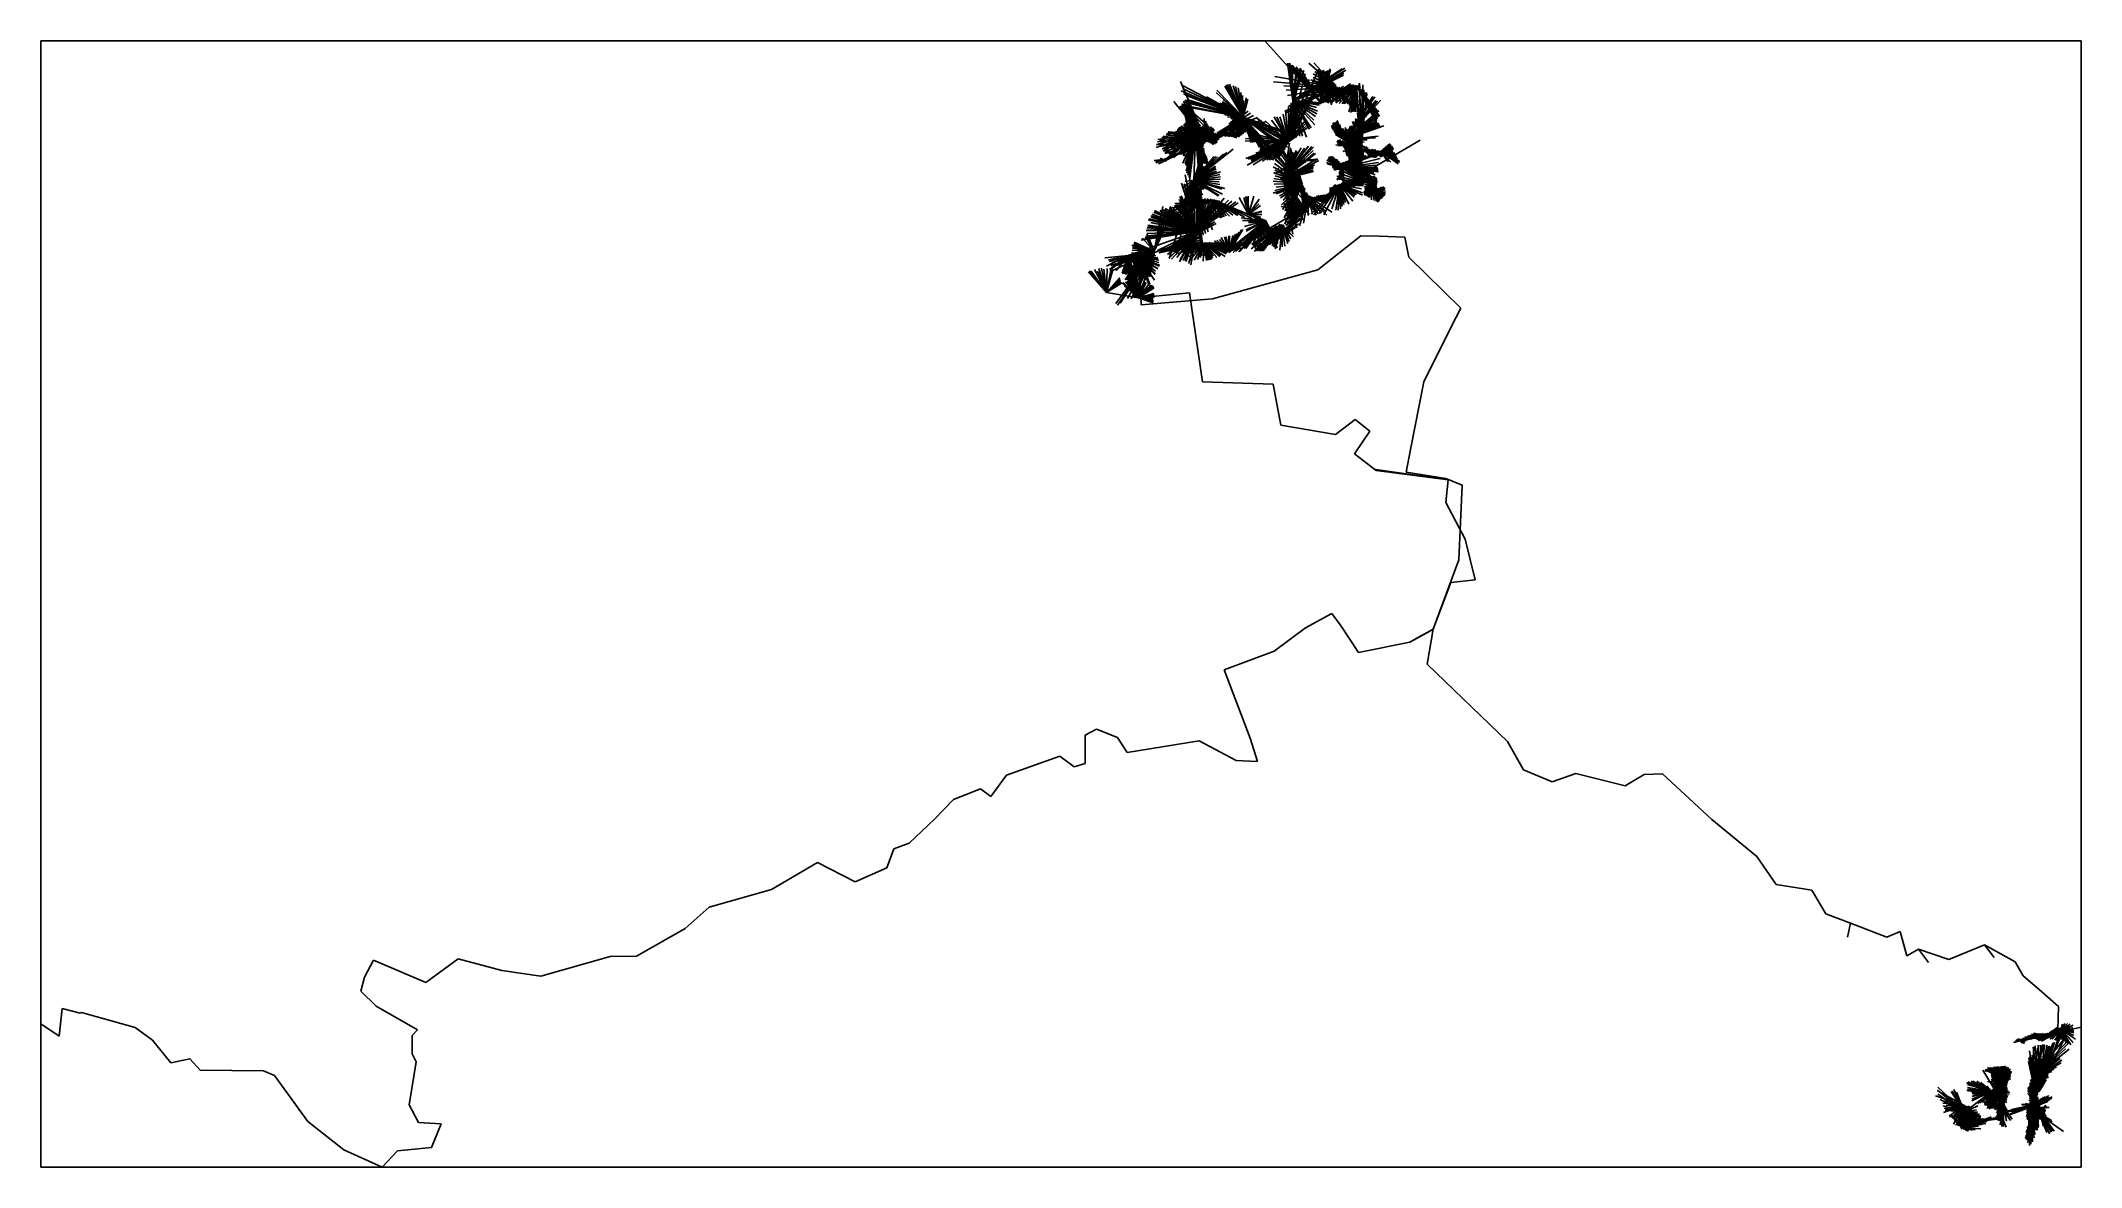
# Model space of a CAD drawing. Extents: x 447968 to 448359, y 6028019 to 6028235.
import ezdxf

# ---------------------------------------------------------------- set-up
doc = ezdxf.new("R2010")
doc.units = 0
doc.layers.add('BBOX', color=1, linetype='CONTINUOUS')
doc.layers.add('CENTERLINE', color=4, linetype='CONTINUOUS')

msp = doc.modelspace()

# ---------------------------------------------------------------- linework, layer by layer
at = {"layer": 'BBOX'}
for p, q in [((447967.5, 6028018.57, 154.39), (447967.5, 6028234.86, 154.39)), ((448359.49, 6028234.86, 172.83), (447967.5, 6028234.86, 172.83)), ((447967.5, 6028018.57, 172.83), (447967.5, 6028234.86, 172.83)), ((448359.49, 6028234.86, 154.39), (447967.5, 6028234.86, 154.39)), ((447967.5, 6028234.86, 172.83), (447967.5, 6028234.86, 154.39)), ((448359.49, 6028234.86, 172.83), (448359.49, 6028018.57, 172.83)), ((448359.49, 6028234.86, 172.83), (448359.49, 6028234.86, 154.39)), ((448359.49, 6028234.86, 154.39), (448359.49, 6028018.57, 154.39)), ((447967.5, 6028018.57, 154.39), (448359.49, 6028018.57, 154.39)), ((447967.5, 6028018.57, 154.39), (447967.5, 6028018.57, 172.83)), ((447967.5, 6028018.57, 172.83), (448359.49, 6028018.57, 172.83)), ((448359.49, 6028018.57, 154.39), (448359.49, 6028018.57, 172.83))]:
    msp.add_line(p, q, dxfattribs=at)
at = {"layer": 'CENTERLINE'}
for p, q in [((448219.23, 6028222.72, 158.41), (448220.26, 6028226.2, 157.97)), ((448220.26, 6028226.2, 157.97), (448221.24, 6028214.72, 158.39)), ((448191.31, 6028215.58, 157.88), (448186.85, 6028222.79, 157.31)), ((448207.13, 6028215.37, 158.27), (448208.02, 6028223.42, 158.06)), ((448208.02, 6028223.42, 158.06), (448213.44, 6028222.9, 157.81)), ((448213.44, 6028222.9, 157.81), (448216.39, 6028225.97, 157.78)), ((448216.39, 6028225.97, 157.78), (448219.23, 6028222.72, 158.41)), ((448193.83, 6028217.1, 157.59), (448198.5, 6028220.19, 157)), ((448198.5, 6028220.19, 157), (448207.13, 6028215.37, 158.27)), ((448189.35, 6028216.93, 157.92), (448183.66, 6028211.77, 158.59)), ((448189.03, 6028208.08, 157.56), (448189.35, 6028216.93, 157.92)), ((448189.35, 6028216.93, 157.92), (448191.31, 6028215.58, 157.88)), ((448191.31, 6028215.58, 157.88), (448193.83, 6028217.1, 157.59)), ((448221.24, 6028214.72, 158.39), (448217.7, 6028210.55, 157.4)), ((448221.24, 6028214.72, 158.39), (448217.87, 6028215.87, 157.93)), ((448183.66, 6028211.77, 158.59), (448183.05, 6028212.04, 158.34)), ((448206.25, 6028208.33, 156.81), (448209.47, 6028211.88, 157.04)), ((448217.7, 6028210.55, 157.4), (448223.71, 6028212.89, 158.95)), ((448217.7, 6028210.55, 157.4), (448221.99, 6028207.63, 158.45)), ((448223.71, 6028212.89, 158.95), (448223.06, 6028213.89, 158.22)), ((448223.06, 6028213.89, 158.22), (448224.94, 6028213.61, 157.87)), ((448190.31, 6028197.36, 157.23), (448189.03, 6028208.08, 157.56)), ((448210.95, 6028205.06, 157.61), (448206.25, 6028208.33, 156.81)), ((448206.25, 6028208.33, 156.81), (448209.85, 6028207.4, 157.19)), ((448217.01, 6028207.28, 157.56), (448214.45, 6028203.82, 157.47)), ((448221.99, 6028207.63, 158.45), (448217.01, 6028207.28, 157.56)), ((448221.99, 6028207.63, 158.45), (448222.73, 6028209.15, 158.48)), ((448222.73, 6028209.15, 158.48), (448224.07, 6028207.43, 158.72)), ((448224.07, 6028207.43, 158.72), (448223.08, 6028205.28, 158.56)), ((448192.99, 6028204.28, 157.06), (448189.57, 6028198.27, 157.02)), ((448199.49, 6028201.5, 157.27), (448192.99, 6028204.28, 157.06)), ((448210.95, 6028205.06, 157.61), (448210.2, 6028202.26, 157.39)), ((448214.45, 6028203.82, 157.47), (448210.95, 6028205.06, 157.61)), ((448195.78, 6028194.33, 157.14), (448202.78, 6028200.38, 156.4)), ((448206.01, 6028199.51, 156.94), (448195.78, 6028194.33, 157.14)), ((448202.78, 6028200.38, 156.4), (448199.49, 6028201.5, 157.27)), ((448210.2, 6028202.26, 157.39), (448203.58, 6028195.89, 156.47)), ((448203.58, 6028195.89, 156.47), (448206.01, 6028199.51, 156.94)), ((448189.57, 6028198.27, 157.02), (448176.37, 6028193.62, 157.48)), ((448178.56, 6028193.21, 156.76), (448190.31, 6028197.36, 157.23)), ((448191.02, 6028195.99, 156.95), (448182.33, 6028194.15, 156.78)), ((448195.78, 6028194.33, 157.14), (448191.02, 6028195.99, 156.95)), ((448221.08, 6028197.44, 157.99), (448212.82, 6028190.87, 157.63)), ((448224.6, 6028197.32, 158.6), (448221.08, 6028197.44, 157.99)), ((448229.55, 6028197.15, 158.28), (448224.6, 6028197.32, 158.6)), ((448230.3, 6028193.29, 158.48), (448229.55, 6028197.15, 158.28)), ((448176.37, 6028193.62, 157.48), (448181.41, 6028194.47, 157.59)), ((448181.41, 6028194.47, 157.59), (448178.36, 6028185.53, 157.89)), ((448178.89, 6028184.19, 157.83), (448178.56, 6028193.21, 156.76)), ((448212.82, 6028190.87, 157.63), (448192.61, 6028185.3, 157.24)), ((448240.3, 6028183.55, 158.54), (448230.3, 6028193.29, 158.48)), ((448172.24, 6028186.51, 157.79), (448174.8, 6028189.37, 157.82)), ((448178.36, 6028185.53, 157.89), (448172.24, 6028186.51, 157.79)), ((448178.36, 6028185.53, 157.89), (448188.15, 6028186.45, 158.84)), ((448192.61, 6028185.3, 157.24), (448178.89, 6028184.19, 157.83)), ((448188.15, 6028186.45, 158.84), (448190.68, 6028169.39, 158.43)), ((448238.49, 6028180.04, 159.8), (448240.3, 6028183.55, 158.54)), ((448233.18, 6028169.39, 161.23), (448238.49, 6028180.04, 159.8)), ((448190.68, 6028169.39, 158.43), (448204.25, 6028168.94, 158.35)), ((448204.25, 6028168.94, 158.35), (448205.7, 6028161.04, 159.5)), ((448230.61, 6028156.4, 160.42), (448233.18, 6028169.39, 161.23)), ((448205.7, 6028161.04, 159.5), (448216.21, 6028159.28, 159.36)), ((448216.21, 6028159.28, 159.36), (448220, 6028162.15, 160.36)), ((448222.85, 6028159.88, 160.36), (448219.87, 6028155.52, 160.87)), ((448220, 6028162.15, 160.36), (448222.85, 6028159.88, 160.36)), ((448219.87, 6028155.52, 160.87), (448224.02, 6028152.35, 159.72)), ((448229.78, 6028152.01, 160.83), (448230.61, 6028156.4, 160.42)), ((448224.02, 6028152.35, 159.72), (448237.89, 6028150.59, 160.44)), ((448237.45, 6028150.83, 161.11), (448229.78, 6028152.01, 160.83)), ((448237.89, 6028150.59, 160.44), (448237.43, 6028146.21, 160.59)), ((448240.55, 6028149.53, 160.56), (448237.45, 6028150.83, 161.11)), ((448239.94, 6028135.22, 160.76), (448240.55, 6028149.53, 160.56)), ((448237.43, 6028146.21, 160.59), (448241.12, 6028139.14, 159.84)), ((448241.12, 6028139.14, 159.84), (448243.05, 6028131.38, 161.55)), ((448234.98, 6028121.89, 161.58), (448239.94, 6028135.22, 160.76)), ((448238.42, 6028130.87, 161), (448234.98, 6028121.89, 161.58)), ((448243.05, 6028131.38, 161.55), (448238.42, 6028130.87, 161)), ((448210.48, 6028122.12, 160.09), (448215.53, 6028124.88, 160.08)), ((448215.53, 6028124.88, 160.08), (448217.33, 6028122.45, 160.35)), ((448204.42, 6028117.63, 160.76), (448210.48, 6028122.12, 160.09)), ((448217.33, 6028122.45, 160.35), (448220.67, 6028117.42, 160.24)), ((448230.53, 6028119.41, 161.3), (448234.98, 6028121.89, 161.58)), ((448234.98, 6028121.89, 161.58), (448233.87, 6028115.17, 161.38)), ((448194.87, 6028114.08, 160.44), (448204.42, 6028117.63, 160.76)), ((448220.67, 6028117.42, 160.24), (448230.53, 6028119.41, 161.3)), ((448199.83, 6028100.96, 161.2), (448194.87, 6028114.08, 160.44)), ((448233.87, 6028115.17, 161.38), (448249.25, 6028100.31, 162.13)), ((448168.15, 6028101.53, 159.63), (448170.34, 6028102.67, 160.05)), ((448168.15, 6028096.09, 159.88), (448168.15, 6028101.53, 159.63)), ((448170.34, 6028102.67, 160.05), (448174.35, 6028101.07, 160.38)), ((448174.35, 6028101.07, 160.38), (448176.21, 6028098.23, 160.35)), ((448201.24, 6028096.48, 161.13), (448199.83, 6028100.96, 161.2)), ((448153.01, 6028093.82, 159.74), (448163.28, 6028097.49, 159.61)), ((448163.28, 6028097.49, 159.61), (448166.01, 6028095.47, 159.66)), ((448176.21, 6028098.23, 160.35), (448190.07, 6028100.45, 160.82)), ((448190.07, 6028100.45, 160.82), (448197.12, 6028096.66, 161.26)), ((448249.25, 6028100.31, 162.13), (448252.33, 6028094.89, 161.92)), ((448150.04, 6028089.77, 159.15), (448153.01, 6028093.82, 159.74)), ((448166.01, 6028095.47, 159.66), (448168.15, 6028096.09, 159.88)), ((448197.12, 6028096.66, 161.26), (448201.24, 6028096.48, 161.13)), ((448252.33, 6028094.89, 161.92), (448257.85, 6028092.58, 162.75)), ((448257.85, 6028092.58, 162.75), (448262.42, 6028094.17, 162.15)), ((448262.42, 6028094.17, 162.15), (448271.9, 6028091.81, 163.11)), ((448271.9, 6028091.81, 163.11), (448275.54, 6028094, 163.16)), ((448275.54, 6028094, 163.16), (448279.08, 6028094.12, 163.38)), ((448279.08, 6028094.12, 163.38), (448288.51, 6028085.32, 163.4)), ((448139.18, 6028085.37, 158.79), (448142.83, 6028089.19, 158.5)), ((448142.83, 6028089.19, 158.5), (448148.04, 6028091.22, 159.04)), ((448148.04, 6028091.22, 159.04), (448150.04, 6028089.77, 159.15)), ((448134.34, 6028080.79, 159.44), (448139.18, 6028085.37, 158.79)), ((448288.51, 6028085.32, 163.4), (448297.17, 6028078.2, 162.93)), ((448130.03, 6028076.05, 157.99), (448131.39, 6028079.71, 159.04)), ((448131.39, 6028079.71, 159.04), (448134.34, 6028080.79, 159.44)), ((448297.17, 6028078.2, 162.93), (448300.92, 6028072.82, 163.53)), ((448107.88, 6028071.88, 157.57), (448116.71, 6028077.08, 158.73)), ((448116.71, 6028077.08, 158.73), (448123.98, 6028073.34, 158.08)), ((448123.98, 6028073.34, 158.08), (448130.03, 6028076.05, 157.99)), ((448095.89, 6028068.48, 158.5), (448107.88, 6028071.88, 157.57)), ((448300.92, 6028072.82, 163.53), (448307.75, 6028071.77, 163.93)), ((448307.75, 6028071.77, 163.93), (448310.46, 6028067.21, 164.21)), ((448091.3, 6028064.39, 158.13), (448095.89, 6028068.48, 158.5)), ((448310.46, 6028067.21, 164.21), (448315.2, 6028065.45, 163.93)), ((448315.2, 6028065.45, 163.93), (448314.61, 6028062.73, 163.85)), ((448315.2, 6028065.45, 163.93), (448322.14, 6028062.75, 164.26)), ((448081.92, 6028059.11, 158.28), (448091.3, 6028064.39, 158.13)), ((448322.14, 6028062.75, 164.26), (448324.71, 6028063.84, 164)), ((448324.71, 6028063.84, 164), (448325.97, 6028059.16, 164.63)), ((448029.71, 6028055.06, 157.96), (448031.42, 6028058.31, 157.52)), ((448031.42, 6028058.31, 157.52), (448041.45, 6028054.03, 158.17)), ((448041.45, 6028054.03, 158.17), (448047.66, 6028058.58, 157.8)), ((448047.66, 6028058.58, 157.8), (448056.04, 6028056.36, 157.41)), ((448063.59, 6028055.26, 157.77), (448076.89, 6028059.05, 158.47)), ((448076.89, 6028059.05, 158.47), (448081.92, 6028059.11, 158.28)), ((448325.97, 6028059.16, 164.63), (448328.25, 6028060.46, 164.17)), ((448328.25, 6028060.46, 164.17), (448334.04, 6028058.47, 164.31)), ((448328.25, 6028060.46, 164.17), (448330.17, 6028057.88, 164.93)), ((448334.04, 6028058.47, 164.31), (448340.93, 6028061.25, 164.6)), ((448340.93, 6028061.25, 164.6), (448346.82, 6028058, 164.27)), ((448340.93, 6028061.25, 164.6), (448342.75, 6028058.85, 164.53)), ((448346.82, 6028058, 164.27), (448348.33, 6028055.3, 165.47)), ((448028.96, 6028052.37, 158.13), (448029.71, 6028055.06, 157.96)), ((448056.04, 6028056.36, 157.41), (448063.59, 6028055.26, 157.77)), ((448348.33, 6028055.3, 165.47), (448351.42, 6028052.71, 165.05)), ((448031.95, 6028049.47, 158.46), (448028.96, 6028052.37, 158.13)), ((448351.42, 6028052.71, 165.05), (448355.12, 6028049.41, 165.14)), ((447967.5, 6028046.07, 160), (447971.04, 6028043.72, 159.83)), ((447971.04, 6028043.72, 159.83), (447971.63, 6028049.02, 159.87)), ((447971.63, 6028049.02, 159.87), (447975.09, 6028048.17, 156.39)), ((447975.09, 6028048.17, 156.39), (447975.32, 6028048.27, 156.39)), ((447975.32, 6028048.27, 156.39), (447985.64, 6028045.39, 156.29)), ((448039.88, 6028044.95, 158.6), (448031.95, 6028049.47, 158.46)), ((448355.12, 6028049.41, 165.14), (448354.93, 6028042.77, 165.03)), ((447985.64, 6028045.39, 156.29), (447988.96, 6028042.97, 157.96)), ((447988.96, 6028042.97, 157.96), (447992.47, 6028038.6, 156.66)), ((448038.84, 6028040.35, 158.44), (448038.85, 6028043.83, 158.45)), ((448038.85, 6028043.83, 158.45), (448039.88, 6028044.95, 158.6)), ((448349.84, 6028043.33, 165.11), (448347.7, 6028042.84, 165.32)), ((448351.57, 6028043.25, 164.94), (448349.84, 6028043.33, 165.11)), ((448355.7, 6028044.95, 165.06), (448351.46, 6028033.21, 164.6)), ((448352.78, 6028043.76, 165.43), (448351.57, 6028043.25, 164.94)), ((448355.63, 6028044.15, 164.48), (448352.78, 6028043.76, 165.43)), ((448354.93, 6028042.77, 165.03), (448355.7, 6028044.95, 165.06)), ((448355.7, 6028044.95, 165.06), (448355.63, 6028044.15, 164.48)), ((447992.47, 6028038.6, 156.66), (447996.11, 6028039.4, 156.66)), ((447996.11, 6028039.4, 156.66), (447998.1, 6028037.21, 157.01)), ((448038.27, 6028030.55, 158.26), (448039.63, 6028038.8, 158.33)), ((448039.63, 6028038.8, 158.33), (448038.84, 6028040.35, 158.44)), ((447998.1, 6028037.21, 157.01), (448010.27, 6028037.07, 156.98)), ((448010.27, 6028037.07, 156.98), (448012.4, 6028036.15, 157.62)), ((448012.4, 6028036.15, 157.62), (448018.82, 6028027.32, 157.14)), ((448342.28, 6028033.13, 163.67), (448345.37, 6028035.2, 163.96)), ((448345.37, 6028035.2, 163.96), (448344.04, 6028037.71, 163.77)), ((448344.04, 6028037.71, 163.77), (448344.57, 6028030.66, 163.84)), ((448351.46, 6028033.21, 164.6), (448350.14, 6028035.66, 164.62)), ((448350.14, 6028035.66, 164.62), (448351.12, 6028030.74, 164.67)), ((448040.06, 6028027.13, 159.18), (448038.27, 6028030.55, 158.26)), ((448337.06, 6028029.13, 163.26), (448336.96, 6028030.5, 164.06)), ((448337.06, 6028029.13, 163.26), (448342.28, 6028033.13, 163.67)), ((448344.57, 6028030.66, 163.84), (448343.33, 6028028.86, 164)), ((448343.33, 6028028.86, 164), (448344.82, 6028030.06, 163.38)), ((448344.82, 6028030.06, 163.38), (448343.39, 6028027.81, 164.72)), ((448343.88, 6028027.85, 164.49), (448344.82, 6028030.06, 163.38)), ((448350.79, 6028030.39, 163.9), (448348.44, 6028029.86, 165.26)), ((448351.16, 6028030.41, 167.57), (448349.51, 6028030, 168.32)), ((448350.79, 6028030.39, 163.9), (448349.53, 6028030.04, 164.64)), ((448351.12, 6028030.74, 164.67), (448349.86, 6028027.29, 164.05)), ((448351.12, 6028030.74, 164.67), (448350.79, 6028030.39, 163.9)), ((448350.79, 6028030.39, 163.9), (448351, 6028030.34, 165.23)), ((448351, 6028030.34, 165.23), (448351.16, 6028030.41, 167.57)), ((448018.82, 6028027.32, 157.14), (448025.74, 6028021.93, 158)), ((448044.42, 6028026.9, 159.95), (448040.06, 6028027.13, 159.18)), ((448042.59, 6028022.33, 159.1), (448044.42, 6028026.9, 159.95)), ((448336.78, 6028026.11, 164.46), (448337.06, 6028029.13, 163.26)), ((448341.43, 6028027.81, 165.15), (448336.78, 6028026.11, 164.46)), ((448343.39, 6028027.81, 164.72), (448341.43, 6028027.81, 165.15)), ((448344.1, 6028028.92, 164.33), (448343.88, 6028027.85, 164.49)), ((448345.84, 6028029.48, 165.49), (448344.1, 6028028.92, 164.33)), ((448346.66, 6028029.68, 165.62), (448345.84, 6028029.48, 165.49)), ((448348.44, 6028029.86, 165.26), (448346.66, 6028029.68, 165.62)), ((448036.05, 6028021.7, 158.42), (448042.59, 6028022.33, 159.1)), ((448025.74, 6028021.93, 158), (448033.08, 6028018.57, 158.97)), ((448033.08, 6028018.57, 158.97), (448036.05, 6028021.7, 158.42))]:
    msp.add_line(p, q, dxfattribs=at)
at = {"layer": 'SPLAY_SHOTS'}
for p, q in [((448213.44, 6028222.9, 157.81), (448202.64, 6028234.86, 157.61)), ((448208.02, 6028223.42, 158.06), (448207, 6028230.54, 158.04)), ((448213.44, 6028222.9, 157.81), (448207, 6028230.52, 158.3)), ((448213.44, 6028222.9, 157.81), (448207.28, 6028230.56, 158.12)), ((448208.02, 6028223.42, 158.06), (448207.37, 6028230.56, 157.62)), ((448208.02, 6028223.42, 158.06), (448207.47, 6028230.56, 157.42)), ((448208.02, 6028223.42, 158.06), (448207.54, 6028230.27, 158.13)), ((448213.44, 6028222.9, 157.81), (448207.91, 6028230.17, 158.1)), ((448208.02, 6028223.42, 158.06), (448207.96, 6028229.98, 158.3)), ((448216.39, 6028225.97, 157.78), (448211.1, 6028230.57, 158)), ((448216.39, 6028225.97, 157.78), (448212.07, 6028230.64, 157.93)), ((448191.31, 6028215.58, 157.88), (448186.45, 6028227.05, 157.14)), ((448198.5, 6028220.19, 157), (448186.84, 6028226.26, 157.23)), ((448198.5, 6028220.19, 157), (448194.98, 6028226.14, 157.1)), ((448198.5, 6028220.19, 157), (448195.23, 6028226.41, 157.38)), ((448198.5, 6028220.19, 157), (448195.46, 6028226.5, 157.41)), ((448198.5, 6028220.19, 157), (448195.87, 6028226.54, 157.54)), ((448198.5, 6028220.19, 157), (448196.56, 6028226.22, 157.57)), ((448198.5, 6028220.19, 157), (448196.99, 6028226.06, 157.54)), ((448216.39, 6028225.97, 157.78), (448204.35, 6028227, 158.54)), ((448216.39, 6028225.97, 157.78), (448204.6, 6028228.03, 158.68)), ((448216.39, 6028225.97, 157.78), (448206.29, 6028226.24, 158.34)), ((448207.13, 6028215.37, 158.27), (448209.43, 6028229.59, 158.12)), ((448207.13, 6028215.37, 158.27), (448208.72, 6028229.56, 158.2)), ((448207.13, 6028215.37, 158.27), (448212.92, 6028229.21, 158.01)), ((448207.13, 6028215.37, 158.27), (448214.9, 6028229.15, 157.91)), ((448207.13, 6028215.37, 158.27), (448213.96, 6028228.95, 157.95)), ((448207.13, 6028215.37, 158.27), (448210.4, 6028228.49, 158.13)), ((448207.13, 6028215.37, 158.27), (448211.16, 6028227.41, 158.09)), ((448208.02, 6028223.42, 158.06), (448208.71, 6028229.59, 158.28)), ((448208.02, 6028223.42, 158.06), (448218.04, 6028229.59, 157.89)), ((448208.02, 6028223.42, 158.06), (448208.91, 6028229.51, 158.18)), ((448208.02, 6028223.42, 158.06), (448209.57, 6028229.5, 158.1)), ((448208.02, 6028223.42, 158.06), (448217.48, 6028229.49, 157.72)), ((448208.02, 6028223.42, 158.06), (448218.22, 6028229.24, 157.77)), ((448208.02, 6028223.42, 158.06), (448210.15, 6028229.17, 158.11)), ((448208.02, 6028223.42, 158.06), (448217.8, 6028228.65, 157.79)), ((448208.02, 6028223.42, 158.06), (448217.74, 6028228.27, 157.72)), ((448208.02, 6028223.42, 158.06), (448215.63, 6028227.01, 157.76)), ((448208.02, 6028223.42, 158.06), (448216.37, 6028226.2, 157.55)), ((448208.02, 6028223.42, 158.06), (448216.37, 6028226.1, 157.75)), ((448213.44, 6028222.9, 157.81), (448208.7, 6028229.88, 158.12)), ((448213.44, 6028222.9, 157.81), (448209.45, 6028229.57, 158.13)), ((448216.39, 6028225.97, 157.78), (448211.46, 6028227.36, 158.08)), ((448216.39, 6028225.97, 157.78), (448211.73, 6028227.09, 157.98)), ((448216.39, 6028225.97, 157.78), (448211.92, 6028227.81, 158.05)), ((448216.39, 6028225.97, 157.78), (448211.96, 6028228.52, 157.95)), ((448216.39, 6028225.97, 157.78), (448212.29, 6028228.98, 157.98)), ((448213.44, 6028222.9, 157.81), (448212.94, 6028229.43, 157.98)), ((448213.44, 6028222.9, 157.81), (448213.19, 6028229.18, 157.97)), ((448213.44, 6028222.9, 157.81), (448215.21, 6028229.45, 157.66)), ((448213.44, 6028222.9, 157.81), (448215.29, 6028229.32, 157.97)), ((448213.44, 6028222.9, 157.81), (448215.07, 6028229.23, 158)), ((448213.44, 6028222.9, 157.81), (448214.87, 6028229.19, 157.84)), ((448213.44, 6028222.9, 157.81), (448214.56, 6028229.12, 157.77)), ((448213.44, 6028222.9, 157.81), (448213.88, 6028229.11, 157.99)), ((448213.44, 6028222.9, 157.81), (448213.55, 6028229.04, 157.96)), ((448213.44, 6028222.9, 157.81), (448214.29, 6028228.97, 157.84)), ((448213.44, 6028222.9, 157.81), (448215.72, 6028226.95, 157.84)), ((448213.44, 6028222.9, 157.81), (448215.84, 6028226.91, 157.79)), ((448213.44, 6028222.9, 157.81), (448215.61, 6028226.83, 158)), ((448213.44, 6028222.9, 157.81), (448216.06, 6028226.7, 157.83)), ((448213.44, 6028222.9, 157.81), (448219.09, 6028226.6, 157.8)), ((448213.44, 6028222.9, 157.81), (448216.28, 6028226.46, 157.76)), ((448213.44, 6028222.9, 157.81), (448219.31, 6028226.44, 157.82)), ((448213.44, 6028222.9, 157.81), (448219.75, 6028226.41, 157.82)), ((448213.44, 6028222.9, 157.81), (448220.09, 6028226.27, 157.93)), ((448213.44, 6028222.9, 157.81), (448217.76, 6028226.14, 157.77)), ((448213.44, 6028222.9, 157.81), (448216.38, 6028226.1, 157.73)), ((448216.39, 6028225.97, 157.78), (448213.77, 6028229.22, 157.88)), ((448220.26, 6028226.2, 157.97), (448214.74, 6028223.02, 157.8)), ((448220.26, 6028226.2, 157.97), (448215.23, 6028222.89, 157.82)), ((448220.26, 6028226.2, 157.97), (448216.3, 6028222.97, 157.98)), ((448220.26, 6028226.2, 157.97), (448216.95, 6028222.81, 157.9)), ((448220.26, 6028226.2, 157.97), (448217.5, 6028222.75, 158.02)), ((448220.26, 6028226.2, 157.97), (448217.72, 6028222.85, 158.15)), ((448220.26, 6028226.2, 157.97), (448218.5, 6028222.82, 158.22)), ((448220.26, 6028226.2, 157.97), (448218.78, 6028221.23, 158.26)), ((448220.26, 6028226.2, 157.97), (448218.85, 6028222.43, 158.12)), ((448220.26, 6028226.2, 157.97), (448219.16, 6028221.12, 158.27)), ((448220.26, 6028226.2, 157.97), (448219.47, 6028221.25, 158.28)), ((448220.26, 6028226.2, 157.97), (448219.84, 6028221.3, 158.39)), ((448220.26, 6028226.2, 157.97), (448220.08, 6028221.24, 158.33)), ((448220.26, 6028226.2, 157.97), (448224.08, 6028219.19, 158.6)), ((448220.26, 6028226.2, 157.97), (448224.17, 6028219.58, 158.55)), ((448220.26, 6028226.2, 157.97), (448224.27, 6028219.9, 158.41)), ((448220.26, 6028226.2, 157.97), (448224.55, 6028220.27, 158.41)), ((448220.26, 6028226.2, 157.97), (448224.71, 6028220.4, 158.29)), ((448220.26, 6028226.2, 157.97), (448224.46, 6028221.13, 158.49)), ((448220.26, 6028226.2, 157.97), (448220.99, 6028225.27, 157.96)), ((448220.26, 6028226.2, 157.97), (448221.08, 6028225.44, 158.14)), ((448220.26, 6028226.2, 157.97), (448222.41, 6028224.37, 158.62)), ((448220.26, 6028226.2, 157.97), (448221.03, 6028225.86, 158.1)), ((448220.26, 6028226.2, 157.97), (448221.06, 6028226.09, 158.1)), ((448220.26, 6028226.2, 157.97), (448220.44, 6028221.19, 158.15)), ((448221.24, 6028214.72, 158.39), (448220.76, 6028226.68, 158.49)), ((448221.24, 6028214.72, 158.39), (448220.84, 6028226.7, 158.33)), ((448221.24, 6028214.72, 158.39), (448221.48, 6028226.41, 158.63)), ((448191.31, 6028215.58, 157.88), (448185.15, 6028223.22, 157.52)), ((448191.31, 6028215.58, 157.88), (448186.34, 6028222.3, 157.55)), ((448191.31, 6028215.58, 157.88), (448186.55, 6028222.43, 157.46)), ((448198.5, 6028220.19, 157), (448186.58, 6028225.27, 157.36)), ((448191.31, 6028215.58, 157.88), (448186.79, 6028222.74, 157.34)), ((448186.85, 6028222.79, 157.31), (448188.02, 6028217.66, 157.27)), ((448186.85, 6028222.79, 157.31), (448191.2, 6028219.05, 157.48)), ((448186.85, 6028222.79, 157.31), (448191.19, 6028218.32, 157.47)), ((448186.85, 6028222.79, 157.31), (448190.28, 6028218.5, 157.46)), ((448186.85, 6028222.79, 157.31), (448190.02, 6028217.79, 157.41)), ((448186.85, 6028222.79, 157.31), (448189.7, 6028217.53, 157.41)), ((448186.85, 6028222.79, 157.31), (448189.22, 6028217.1, 157.6)), ((448186.85, 6028222.79, 157.31), (448188.78, 6028216.86, 157.54)), ((448186.85, 6028222.79, 157.31), (448188.46, 6028216.62, 157.44)), ((448198.5, 6028220.19, 157), (448186.96, 6028225.67, 157.26)), ((448198.5, 6028220.19, 157), (448187.02, 6028224.71, 157.38)), ((448191.31, 6028215.58, 157.88), (448187.02, 6028223.3, 157.36)), ((448198.5, 6028220.19, 157), (448187.06, 6028222.52, 157.71)), ((448198.5, 6028220.19, 157), (448187.16, 6028222.27, 157.84)), ((448191.31, 6028215.58, 157.88), (448187.34, 6028223.51, 157.39)), ((448198.5, 6028220.19, 157), (448187.35, 6028223.05, 157.7)), ((448198.5, 6028220.19, 157), (448187.41, 6028223.35, 157.62)), ((448198.5, 6028220.19, 157), (448187.43, 6028224.42, 157.53)), ((448191.31, 6028215.58, 157.88), (448187.61, 6028223.56, 157.44)), ((448198.5, 6028220.19, 157), (448187.91, 6028223.51, 157.6)), ((448198.5, 6028220.19, 157), (448191.44, 6028224.12, 157.24)), ((448198.5, 6028220.19, 157), (448193.3, 6028224.95, 156.96)), ((448198.5, 6028220.19, 157), (448193.43, 6028225.39, 156.91)), ((448198.5, 6028220.19, 157), (448193.92, 6028222.73, 157.54)), ((448198.5, 6028220.19, 157), (448194.08, 6028222.9, 157.43)), ((448198.5, 6028220.19, 157), (448194.47, 6028223.03, 157.41)), ((448198.5, 6028220.19, 157), (448194.53, 6028223.23, 157.38)), ((448198.5, 6028220.19, 157), (448194.65, 6028223.59, 157.28)), ((448198.5, 6028220.19, 157), (448197.55, 6028225.86, 157.61)), ((448198.5, 6028220.19, 157), (448198.06, 6028224.91, 157.67)), ((448198.5, 6028220.19, 157), (448198.37, 6028224.39, 157.89)), ((448198.5, 6028220.19, 157), (448199.05, 6028223.91, 158.09)), ((448198.5, 6028220.19, 157), (448199.39, 6028223.64, 158.2)), ((448198.5, 6028220.19, 157), (448198.55, 6028223.43, 157.74)), ((448216.39, 6028225.97, 157.78), (448206.68, 6028221.04, 158.1)), ((448216.39, 6028225.97, 157.78), (448206.72, 6028221.42, 158.08)), ((448216.39, 6028225.97, 157.78), (448206.74, 6028225.4, 158.27)), ((448216.39, 6028225.97, 157.78), (448207, 6028224.33, 158.31)), ((448207.13, 6028215.37, 158.27), (448207.71, 6028222.9, 158.17)), ((448207.13, 6028215.37, 158.27), (448207.17, 6028222.26, 158.24)), ((448216.39, 6028225.97, 157.78), (448207.2, 6028222.33, 158.24)), ((448216.39, 6028225.97, 157.78), (448207.94, 6028223.58, 158.24)), ((448208.02, 6028223.42, 158.06), (448207.97, 6028215.92, 158.12)), ((448208.02, 6028223.42, 158.06), (448213.5, 6028222.94, 157.33)), ((448208.02, 6028223.42, 158.06), (448213.32, 6028222.77, 157.31)), ((448208.02, 6028223.42, 158.06), (448213.08, 6028222.48, 157.28)), ((448208.02, 6028223.42, 158.06), (448212.57, 6028222.08, 157.26)), ((448208.02, 6028223.42, 158.06), (448212.77, 6028221.36, 156.99)), ((448208.02, 6028223.42, 158.06), (448212.63, 6028220.87, 157.05)), ((448208.02, 6028223.42, 158.06), (448212.37, 6028220.34, 156.97)), ((448208.02, 6028223.42, 158.06), (448212.04, 6028219.61, 157.04)), ((448208.02, 6028223.42, 158.06), (448212.23, 6028218.71, 157)), ((448208.02, 6028223.42, 158.06), (448211.56, 6028218.14, 157.19)), ((448208.02, 6028223.42, 158.06), (448211.21, 6028217.9, 158.15)), ((448208.02, 6028223.42, 158.06), (448210.66, 6028216.37, 157.74)), ((448208.02, 6028223.42, 158.06), (448209.92, 6028216.56, 158.11)), ((448208.02, 6028223.42, 158.06), (448209.37, 6028216.56, 158.11)), ((448208.02, 6028223.42, 158.06), (448208.68, 6028216.28, 157.97)), ((448208.02, 6028223.42, 158.06), (448208.33, 6028216.08, 157.66)), ((448208.02, 6028223.42, 158.06), (448208.14, 6028216.1, 157.93)), ((448213.44, 6028222.9, 157.81), (448216.64, 6028226.04, 157.75)), ((448213.44, 6028222.9, 157.81), (448217.07, 6028225.93, 157.78)), ((448216.39, 6028225.97, 157.78), (448213.46, 6028222.91, 157.73)), ((448216.39, 6028225.97, 157.78), (448213.78, 6028222.96, 157.85)), ((448216.39, 6028225.97, 157.78), (448214.11, 6028223.06, 157.81)), ((448216.39, 6028225.97, 157.78), (448214.36, 6028223.08, 157.85)), ((448216.39, 6028225.97, 157.78), (448214.64, 6028222.99, 157.84)), ((448216.39, 6028225.97, 157.78), (448214.77, 6028222.92, 157.9)), ((448216.39, 6028225.97, 157.78), (448215.38, 6028222.58, 157.89)), ((448216.39, 6028225.97, 157.78), (448216.24, 6028223.95, 158.05)), ((448216.39, 6028225.97, 157.78), (448216.37, 6028222.94, 158.25)), ((448216.39, 6028225.97, 157.78), (448219.38, 6028222.8, 158.47)), ((448216.39, 6028225.97, 157.78), (448219.06, 6028222.84, 158.31)), ((448216.39, 6028225.97, 157.78), (448218.67, 6028222.79, 158.34)), ((448216.39, 6028225.97, 157.78), (448218.35, 6028222.97, 158.4)), ((448216.39, 6028225.97, 157.78), (448218.07, 6028222.77, 158.02)), ((448216.39, 6028225.97, 157.78), (448217.26, 6028223.01, 158.27)), ((448216.39, 6028225.97, 157.78), (448216.71, 6028223.13, 157.94)), ((448217.87, 6028215.87, 157.93), (448223.41, 6028224.14, 158.14)), ((448217.87, 6028215.87, 157.93), (448223.78, 6028224.09, 158.05)), ((448217.87, 6028215.87, 157.93), (448224.97, 6028223.44, 158.16)), ((448217.87, 6028215.87, 157.93), (448223.99, 6028223.39, 158.08)), ((448217.87, 6028215.87, 157.93), (448224.31, 6028223.27, 158.13)), ((448221.24, 6028214.72, 158.39), (448221.33, 6028225.58, 158.22)), ((448221.24, 6028214.72, 158.39), (448221.7, 6028225.43, 158.2)), ((448221.24, 6028214.72, 158.39), (448222.2, 6028224.94, 158.32)), ((448189.35, 6028216.93, 157.92), (448186.11, 6028218.24, 158.3)), ((448191.31, 6028215.58, 157.88), (448186.3, 6028218.23, 158.34)), ((448191.31, 6028215.58, 157.88), (448186.51, 6028218.5, 158.43)), ((448189.35, 6028216.93, 157.92), (448186.65, 6028218.46, 158.16)), ((448189.35, 6028216.93, 157.92), (448187.05, 6028218.8, 157.81)), ((448191.31, 6028215.58, 157.88), (448187.17, 6028218.25, 158.27)), ((448191.31, 6028215.58, 157.88), (448187.22, 6028219.01, 157.88)), ((448191.31, 6028215.58, 157.88), (448187.39, 6028218.31, 158.19)), ((448189.35, 6028216.93, 157.92), (448187.42, 6028219.15, 157.88)), ((448191.31, 6028215.58, 157.88), (448187.43, 6028219.08, 157.86)), ((448189.35, 6028216.93, 157.92), (448187.52, 6028219.4, 157.86)), ((448191.31, 6028215.58, 157.88), (448187.6, 6028219.43, 157.88)), ((448191.31, 6028215.58, 157.88), (448187.64, 6028219.73, 157.87)), ((448189.35, 6028216.93, 157.92), (448187.69, 6028219.57, 157.93)), ((448189.35, 6028216.93, 157.92), (448191.35, 6028219.13, 157.92)), ((448189.35, 6028216.93, 157.92), (448191.61, 6028218.94, 157.9)), ((448189.35, 6028216.93, 157.92), (448191.81, 6028218.54, 157.93)), ((448189.35, 6028216.93, 157.92), (448192.38, 6028218.37, 157.85)), ((448191.31, 6028215.58, 157.88), (448191.03, 6028219.95, 157.93)), ((448191.31, 6028215.58, 157.88), (448191.29, 6028219.42, 157.96)), ((448191.31, 6028215.58, 157.88), (448191.52, 6028218.79, 157.99)), ((448191.31, 6028215.58, 157.88), (448191.77, 6028218.53, 157.96)), ((448191.31, 6028215.58, 157.88), (448192.08, 6028218.26, 157.89)), ((448198.5, 6028220.19, 157), (448193.43, 6028217.12, 157.85)), ((448193.83, 6028217.1, 157.59), (448199.46, 6028221.35, 157.8)), ((448193.83, 6028217.1, 157.59), (448199.88, 6028220.95, 157.89)), ((448193.83, 6028217.1, 157.59), (448200.45, 6028220.53, 157.94)), ((448193.83, 6028217.1, 157.59), (448201.22, 6028220.12, 157.97)), ((448193.83, 6028217.1, 157.59), (448202.04, 6028219.54, 157.91)), ((448193.83, 6028217.1, 157.59), (448202.87, 6028219.28, 157.87)), ((448198.5, 6028220.19, 157), (448194.29, 6028216.39, 158.09)), ((448198.5, 6028220.19, 157), (448194.81, 6028220.85, 157.85)), ((448198.5, 6028220.19, 157), (448194.94, 6028220.66, 157.78)), ((448198.5, 6028220.19, 157), (448195.14, 6028216.53, 158.08)), ((448198.5, 6028220.19, 157), (448195.46, 6028220.27, 157.98)), ((448198.5, 6028220.19, 157), (448195.58, 6028216.48, 157.96)), ((448198.5, 6028220.19, 157), (448195.74, 6028218.91, 157.89)), ((448198.5, 6028220.19, 157), (448195.91, 6028218.55, 158.25)), ((448198.5, 6028220.19, 157), (448196.03, 6028219.27, 157.99)), ((448198.5, 6028220.19, 157), (448196.12, 6028219.92, 157.88)), ((448198.5, 6028220.19, 157), (448196.14, 6028216.47, 157.96)), ((448198.5, 6028220.19, 157), (448196.29, 6028219.64, 157.91)), ((448198.5, 6028220.19, 157), (448196.64, 6028216.31, 157.92)), ((448198.5, 6028220.19, 157), (448197.09, 6028216.17, 157.99)), ((448198.5, 6028220.19, 157), (448197.65, 6028216.39, 158.01)), ((448198.5, 6028220.19, 157), (448198.17, 6028216.75, 158.04)), ((448198.5, 6028220.19, 157), (448198.49, 6028217.03, 158.01)), ((448198.5, 6028220.19, 157), (448198.8, 6028217.28, 158.04)), ((448198.5, 6028220.19, 157), (448199.01, 6028217.44, 158.09)), ((448198.5, 6028220.19, 157), (448199.36, 6028217.11, 157.79)), ((448198.5, 6028220.19, 157), (448200.03, 6028215.36, 157.88)), ((448198.5, 6028220.19, 157), (448200.32, 6028215.36, 158.01)), ((448198.5, 6028220.19, 157), (448200.64, 6028215.41, 157.99)), ((448198.5, 6028220.19, 157), (448200.95, 6028215.46, 158.02)), ((448198.5, 6028220.19, 157), (448201.63, 6028214.41, 157.66)), ((448198.5, 6028220.19, 157), (448203.24, 6028211.97, 157.68)), ((448198.5, 6028220.19, 157), (448203.74, 6028211.94, 157.68)), ((448198.5, 6028220.19, 157), (448204.15, 6028212.08, 157.6)), ((448198.5, 6028220.19, 157), (448204.58, 6028212.43, 157.58)), ((448198.5, 6028220.19, 157), (448205.04, 6028212.31, 157.71)), ((448198.5, 6028220.19, 157), (448205.23, 6028212.53, 157.71)), ((448198.5, 6028220.19, 157), (448204.79, 6028213.42, 157.97)), ((448198.5, 6028220.19, 157), (448206.59, 6028214.02, 157.16)), ((448198.5, 6028220.19, 157), (448206.54, 6028214.28, 158.1)), ((448198.5, 6028220.19, 157), (448207.02, 6028214.46, 157.89)), ((448198.5, 6028220.19, 157), (448207.34, 6028215.1, 158.01)), ((448198.5, 6028220.19, 157), (448207.27, 6028215.47, 157.99)), ((448198.5, 6028220.19, 157), (448207.83, 6028215.8, 158.06)), ((448198.5, 6028220.19, 157), (448208.45, 6028216.37, 158.15)), ((448198.5, 6028220.19, 157), (448207.98, 6028216.94, 158.16)), ((448207.13, 6028215.37, 158.27), (448201.02, 6028220.12, 158.1)), ((448207.13, 6028215.37, 158.27), (448201.19, 6028219.96, 158.01)), ((448207.13, 6028215.37, 158.27), (448202.71, 6028219.49, 158.11)), ((448207.13, 6028215.37, 158.27), (448203.92, 6028219.65, 158.19)), ((448207.13, 6028215.37, 158.27), (448204.42, 6028220.27, 158.34)), ((448207.13, 6028215.37, 158.27), (448204.96, 6028220.29, 158.37)), ((448207.13, 6028215.37, 158.27), (448205.54, 6028220.27, 158.31)), ((448207.13, 6028215.37, 158.27), (448206.16, 6028220.77, 158.33)), ((448207.13, 6028215.37, 158.27), (448206.63, 6028221.57, 158.32)), ((448207.13, 6028215.37, 158.27), (448209.84, 6028220.05, 158.28)), ((448207.13, 6028215.37, 158.27), (448210.44, 6028219.58, 158.11)), ((448207.13, 6028215.37, 158.27), (448210.64, 6028219.11, 158.18)), ((448207.13, 6028215.37, 158.27), (448211.04, 6028218.87, 158.21)), ((448207.13, 6028215.37, 158.27), (448211.24, 6028218.47, 158.24)), ((448221.24, 6028214.72, 158.39), (448215.37, 6028218.52, 157.99)), ((448217.87, 6028215.87, 157.93), (448215.46, 6028218.25, 157.96)), ((448217.87, 6028215.87, 157.93), (448215.47, 6028218.5, 157.97)), ((448221.24, 6028214.72, 158.39), (448215.53, 6028218.66, 158)), ((448217.87, 6028215.87, 157.93), (448215.64, 6028218.56, 158.05)), ((448217.87, 6028215.87, 157.93), (448215.72, 6028218.7, 158.05)), ((448217.87, 6028215.87, 157.93), (448215.73, 6028219.11, 158.06)), ((448217.87, 6028215.87, 157.93), (448215.93, 6028219.19, 158.12)), ((448217.87, 6028215.87, 157.93), (448216.3, 6028219.25, 158.23)), ((448217.87, 6028215.87, 157.93), (448216.45, 6028219.41, 158.3)), ((448221.24, 6028214.72, 158.39), (448216.53, 6028218.25, 158.05)), ((448217.87, 6028215.87, 157.93), (448216.57, 6028219.53, 158.27)), ((448217.87, 6028215.87, 157.93), (448217.03, 6028218.79, 158.2)), ((448221.99, 6028207.63, 158.45), (448217.06, 6028218.36, 158.28)), ((448217.87, 6028215.87, 157.93), (448224.54, 6028221.42, 158.28)), ((448217.87, 6028215.87, 157.93), (448224.32, 6028221.13, 158.35)), ((448217.87, 6028215.87, 157.93), (448224.49, 6028220.87, 158.36)), ((448217.87, 6028215.87, 157.93), (448224.6, 6028220.56, 158.4)), ((448217.87, 6028215.87, 157.93), (448224.2, 6028219.98, 158.39)), ((448217.87, 6028215.87, 157.93), (448224.09, 6028219.47, 158.37)), ((448217.87, 6028215.87, 157.93), (448224.25, 6028219.19, 158.29)), ((448217.87, 6028215.87, 157.93), (448224.58, 6028219.02, 158.2)), ((448217.87, 6028215.87, 157.93), (448224.7, 6028218.82, 158.07)), ((448217.87, 6028215.87, 157.93), (448224.81, 6028218.6, 158.06)), ((448217.87, 6028215.87, 157.93), (448225.5, 6028218.54, 157.96)), ((448221.99, 6028207.63, 158.45), (448218.07, 6028218.24, 158.55)), ((448221.99, 6028207.63, 158.45), (448218.91, 6028218.4, 158.45)), ((448221.24, 6028214.72, 158.39), (448219.04, 6028218.44, 158.24)), ((448221.24, 6028214.72, 158.39), (448219.11, 6028218.55, 158.23)), ((448221.99, 6028207.63, 158.45), (448219.27, 6028218.55, 158.31)), ((448221.24, 6028214.72, 158.39), (448219.51, 6028219.38, 158.23)), ((448221.24, 6028214.72, 158.39), (448219.53, 6028219.37, 158.32)), ((448221.99, 6028207.63, 158.45), (448219.75, 6028219.38, 158.3)), ((448221.24, 6028214.72, 158.39), (448220.05, 6028219.77, 158.36)), ((448221.24, 6028214.72, 158.39), (448220.13, 6028219.95, 158.33)), ((448221.24, 6028214.72, 158.39), (448220.46, 6028221.02, 158.38)), ((448221.24, 6028214.72, 158.39), (448220.5, 6028221.05, 158.37)), ((448189.35, 6028216.93, 157.92), (448181.81, 6028214.35, 158.59)), ((448191.31, 6028215.58, 157.88), (448181.87, 6028214.87, 158.23)), ((448191.31, 6028215.58, 157.88), (448181.88, 6028211.52, 158.51)), ((448189.35, 6028216.93, 157.92), (448181.89, 6028214.96, 158.48)), ((448191.31, 6028215.58, 157.88), (448182.02, 6028215.48, 158.32)), ((448189.35, 6028216.93, 157.92), (448182.07, 6028215.92, 158.38)), ((448189.35, 6028216.93, 157.92), (448182.1, 6028215.47, 158.43)), ((448191.31, 6028215.58, 157.88), (448182.21, 6028211.22, 158.57)), ((448191.31, 6028215.58, 157.88), (448182.45, 6028215.87, 158.36)), ((448191.31, 6028215.58, 157.88), (448182.7, 6028214.61, 158.14)), ((448189.35, 6028216.93, 157.92), (448182.76, 6028214.6, 158.31)), ((448189.35, 6028216.93, 157.92), (448182.82, 6028211.45, 158.65)), ((448191.31, 6028215.58, 157.88), (448182.87, 6028216.35, 158.37)), ((448191.31, 6028215.58, 157.88), (448182.93, 6028214.14, 158.11)), ((448189.35, 6028216.93, 157.92), (448183.08, 6028214.18, 158.38)), ((448189.35, 6028216.93, 157.92), (448183.13, 6028216.47, 158.33)), ((448189.35, 6028216.93, 157.92), (448183.15, 6028213.76, 158.47)), ((448191.31, 6028215.58, 157.88), (448183.24, 6028213.65, 158.22)), ((448191.31, 6028215.58, 157.88), (448183.47, 6028213.21, 158.27)), ((448189.35, 6028216.93, 157.92), (448183.51, 6028213.38, 158.54)), ((448191.31, 6028215.58, 157.88), (448183.68, 6028216.87, 158.21)), ((448189.35, 6028216.93, 157.92), (448183.84, 6028217.07, 158.24)), ((448191.31, 6028215.58, 157.88), (448184, 6028217.21, 158.13)), ((448191.31, 6028215.58, 157.88), (448184.09, 6028217.38, 158.16)), ((448189.35, 6028216.93, 157.92), (448184.11, 6028212.01, 158.54)), ((448189.35, 6028216.93, 157.92), (448184.12, 6028217.4, 158.28)), ((448189.35, 6028216.93, 157.92), (448184.2, 6028213.07, 158.41)), ((448189.35, 6028216.93, 157.92), (448185.19, 6028212.38, 158.56)), ((448191.31, 6028215.58, 157.88), (448185.32, 6028217.22, 158.41)), ((448189.35, 6028216.93, 157.92), (448185.48, 6028217.44, 158.28)), ((448191.31, 6028215.58, 157.88), (448185.56, 6028217.36, 158.45)), ((448191.31, 6028215.58, 157.88), (448185.72, 6028217.64, 158.44)), ((448189.35, 6028216.93, 157.92), (448185.83, 6028217.84, 158.25)), ((448191.31, 6028215.58, 157.88), (448186.01, 6028218.12, 158.39)), ((448189.35, 6028216.93, 157.92), (448186.31, 6028213.18, 158.44)), ((448191.31, 6028215.58, 157.88), (448186.38, 6028213.11, 158.33)), ((448191.31, 6028215.58, 157.88), (448186.53, 6028213.1, 158.2)), ((448191.31, 6028215.58, 157.88), (448186.57, 6028215.38, 157.63)), ((448191.31, 6028215.58, 157.88), (448186.81, 6028214.81, 157.62)), ((448189.35, 6028216.93, 157.92), (448186.85, 6028213.16, 158.49)), ((448189.35, 6028216.93, 157.92), (448186.87, 6028213.23, 157.21)), ((448189.35, 6028216.93, 157.92), (448186.91, 6028211.36, 156.83)), ((448189.35, 6028216.93, 157.92), (448186.95, 6028212.8, 157.04)), ((448191.31, 6028215.58, 157.88), (448187.15, 6028214.43, 157.73)), ((448191.31, 6028215.58, 157.88), (448187.16, 6028214.12, 157.91)), ((448191.31, 6028215.58, 157.88), (448187.21, 6028213.89, 157.81)), ((448191.31, 6028215.58, 157.88), (448187.21, 6028212.76, 158.15)), ((448191.31, 6028215.58, 157.88), (448187.26, 6028215.88, 157.61)), ((448189.35, 6028216.93, 157.92), (448187.33, 6028211.23, 156.97)), ((448189.35, 6028216.93, 157.92), (448187.5, 6028210.91, 156.97)), ((448189.35, 6028216.93, 157.92), (448187.51, 6028209.92, 156.85)), ((448191.31, 6028215.58, 157.88), (448187.58, 6028212.37, 158.12)), ((448191.31, 6028215.58, 157.88), (448187.63, 6028216.16, 157.62)), ((448189.35, 6028216.93, 157.92), (448187.64, 6028209.48, 157.04)), ((448189.35, 6028216.93, 157.92), (448187.83, 6028209.08, 157.01)), ((448189.35, 6028216.93, 157.92), (448188.12, 6028208.61, 157.01)), ((448189.35, 6028216.93, 157.92), (448188.18, 6028207.98, 156.99)), ((448191.31, 6028215.58, 157.88), (448188.63, 6028216.28, 157.6)), ((448191.31, 6028215.58, 157.88), (448188.71, 6028216.21, 157.59)), ((448191.31, 6028215.58, 157.88), (448189.11, 6028216.46, 157.61)), ((448189.35, 6028216.93, 157.92), (448192.77, 6028218.09, 157.82)), ((448189.35, 6028216.93, 157.92), (448192.97, 6028217.67, 157.76)), ((448189.35, 6028216.93, 157.92), (448192.79, 6028217.33, 157.78)), ((448189.35, 6028216.93, 157.92), (448192.63, 6028217.13, 157.82)), ((448189.35, 6028216.93, 157.92), (448190.2, 6028206.52, 157.06)), ((448189.35, 6028216.93, 157.92), (448190.44, 6028205.58, 156.97)), ((448189.35, 6028216.93, 157.92), (448190.63, 6028206.32, 157.03)), ((448189.35, 6028216.93, 157.92), (448190.98, 6028206.7, 156.89)), ((448189.35, 6028216.93, 157.92), (448191.22, 6028206.83, 156.95)), ((448189.35, 6028216.93, 157.92), (448191.52, 6028206.71, 156.95)), ((448189.35, 6028216.93, 157.92), (448190.75, 6028211.29, 157.4)), ((448189.35, 6028216.93, 157.92), (448190.94, 6028211.53, 157.44)), ((448189.35, 6028216.93, 157.92), (448191.21, 6028211.27, 157.34)), ((448189.35, 6028216.93, 157.92), (448191.81, 6028210.35, 157.22)), ((448189.35, 6028216.93, 157.92), (448191.98, 6028210.76, 157.27)), ((448189.35, 6028216.93, 157.92), (448191.6, 6028211.99, 157.38)), ((448189.35, 6028216.93, 157.92), (448190.93, 6028213.63, 157.62)), ((448189.35, 6028216.93, 157.92), (448190.81, 6028214.12, 157.78)), ((448189.35, 6028216.93, 157.92), (448190.87, 6028214.55, 157.8)), ((448189.35, 6028216.93, 157.92), (448190.9, 6028214.87, 157.81)), ((448189.35, 6028216.93, 157.92), (448191.13, 6028215.14, 157.78)), ((448189.35, 6028216.93, 157.92), (448191.29, 6028215.43, 157.8)), ((448189.35, 6028216.93, 157.92), (448191.38, 6028215.59, 157.81)), ((448189.35, 6028216.93, 157.92), (448191.79, 6028215.52, 157.8)), ((448189.35, 6028216.93, 157.92), (448192.74, 6028215.09, 157.69)), ((448189.35, 6028216.93, 157.92), (448193.05, 6028215.28, 157.75)), ((448189.35, 6028216.93, 157.92), (448193.38, 6028215.59, 157.79)), ((448189.35, 6028216.93, 157.92), (448193.5, 6028215.88, 157.75)), ((448189.35, 6028216.93, 157.92), (448193.77, 6028216.21, 157.66)), ((448189.35, 6028216.93, 157.92), (448194.15, 6028216.58, 157.67)), ((448189.35, 6028216.93, 157.92), (448194.62, 6028216.84, 157.66)), ((448191.31, 6028215.58, 157.88), (448189.43, 6028216.96, 157.84)), ((448191.31, 6028215.58, 157.88), (448189.47, 6028216.66, 157.67)), ((448191.31, 6028215.58, 157.88), (448189.61, 6028217.02, 157.77)), ((448191.31, 6028215.58, 157.88), (448189.77, 6028217.25, 157.78)), ((448191.31, 6028215.58, 157.88), (448189.95, 6028217.35, 157.67)), ((448191.31, 6028215.58, 157.88), (448190.2, 6028217.43, 157.61)), ((448191.31, 6028215.58, 157.88), (448190.51, 6028217.36, 157.64)), ((448191.31, 6028215.58, 157.88), (448190.82, 6028217.36, 157.72)), ((448191.31, 6028215.58, 157.88), (448191.08, 6028217.68, 157.76)), ((448191.31, 6028215.58, 157.88), (448192.52, 6028218.15, 157.85)), ((448191.31, 6028215.58, 157.88), (448192.84, 6028217.98, 157.76)), ((448191.31, 6028215.58, 157.88), (448191.37, 6028217.38, 157.75)), ((448191.31, 6028215.58, 157.88), (448192.77, 6028217.33, 157.9)), ((448191.31, 6028215.58, 157.88), (448193.01, 6028217.11, 157.78)), ((448191.31, 6028215.58, 157.88), (448193.21, 6028217.09, 157.97)), ((448191.31, 6028215.58, 157.88), (448191.6, 6028216.96, 157.51)), ((448191.31, 6028215.58, 157.88), (448191.88, 6028216.9, 157.53)), ((448191.31, 6028215.58, 157.88), (448194.3, 6028216.52, 157.82)), ((448191.31, 6028215.58, 157.88), (448193.89, 6028216.26, 157.84)), ((448191.31, 6028215.58, 157.88), (448193.56, 6028215.94, 157.81)), ((448191.31, 6028215.58, 157.88), (448193.46, 6028215.7, 157.78)), ((448191.31, 6028215.58, 157.88), (448193.1, 6028215.22, 157.69)), ((448191.31, 6028215.58, 157.88), (448193.34, 6028215.45, 157.74)), ((448193.83, 6028217.1, 157.59), (448191.53, 6028215.56, 157.8)), ((448193.83, 6028217.1, 157.59), (448191.68, 6028215.51, 157.77)), ((448193.83, 6028217.1, 157.59), (448191.94, 6028215.43, 157.8)), ((448193.83, 6028217.1, 157.59), (448192.16, 6028215.23, 157.66)), ((448193.83, 6028217.1, 157.59), (448192.4, 6028215.05, 157.65)), ((448193.83, 6028217.1, 157.59), (448192.59, 6028214.87, 157.65)), ((448193.83, 6028217.1, 157.59), (448193, 6028214.99, 157.67)), ((448193.83, 6028217.1, 157.59), (448193.3, 6028215.2, 157.75)), ((448193.83, 6028217.1, 157.59), (448193.75, 6028215.84, 157.9)), ((448193.83, 6028217.1, 157.59), (448198.89, 6028217.4, 158.11)), ((448193.83, 6028217.1, 157.59), (448198.65, 6028217.18, 158.06)), ((448193.83, 6028217.1, 157.59), (448194.05, 6028216.21, 158)), ((448193.83, 6028217.1, 157.59), (448194.61, 6028216.56, 158.05)), ((448193.83, 6028217.1, 157.59), (448194.93, 6028216.59, 158.03)), ((448193.83, 6028217.1, 157.59), (448195.22, 6028216.53, 158.08)), ((448193.83, 6028217.1, 157.59), (448195.98, 6028216.52, 157.83)), ((448193.83, 6028217.1, 157.59), (448197.29, 6028216.31, 157.96)), ((448193.83, 6028217.1, 157.59), (448197.79, 6028216.46, 158.01)), ((448193.83, 6028217.1, 157.59), (448198.01, 6028216.65, 158.03)), ((448193.83, 6028217.1, 157.59), (448198.27, 6028216.85, 158.04)), ((448195.78, 6028194.33, 157.14), (448232.52, 6028215.81, 154.39)), ((448207.13, 6028215.37, 158.27), (448198.87, 6028215.67, 158.07)), ((448207.13, 6028215.37, 158.27), (448198.96, 6028216.1, 158.2)), ((448207.13, 6028215.37, 158.27), (448199.01, 6028212.28, 157.31)), ((448207.13, 6028215.37, 158.27), (448199.29, 6028210.97, 157.49)), ((448207.13, 6028215.37, 158.27), (448199.36, 6028217.23, 158.17)), ((448207.13, 6028215.37, 158.27), (448199.43, 6028212.12, 157.17)), ((448207.13, 6028215.37, 158.27), (448199.6, 6028216.67, 158.18)), ((448207.13, 6028215.37, 158.27), (448199.94, 6028212.01, 157.1)), ((448207.13, 6028215.37, 158.27), (448200.03, 6028211.77, 157.29)), ((448207.13, 6028215.37, 158.27), (448200.43, 6028211.05, 157.55)), ((448207.13, 6028215.37, 158.27), (448200.92, 6028213.29, 157.69)), ((448207.13, 6028215.37, 158.27), (448201.16, 6028215.44, 158.2)), ((448207.13, 6028215.37, 158.27), (448201.38, 6028215.08, 158.16)), ((448207.13, 6028215.37, 158.27), (448201.51, 6028214.53, 158.03)), ((448207.13, 6028215.37, 158.27), (448201.66, 6028213.78, 157.96)), ((448207.13, 6028215.37, 158.27), (448201.75, 6028214.08, 158.01)), ((448207.13, 6028215.37, 158.27), (448202.2, 6028211.76, 157.67)), ((448207.13, 6028215.37, 158.27), (448203.02, 6028211.98, 157.69)), ((448207.13, 6028215.37, 158.27), (448203.71, 6028211.99, 157.74)), ((448207.13, 6028215.37, 158.27), (448204.14, 6028211.95, 157.82)), ((448207.13, 6028215.37, 158.27), (448204.85, 6028212.36, 157.88)), ((448207.13, 6028215.37, 158.27), (448205.26, 6028212.39, 157.88)), ((448206.25, 6028208.33, 156.81), (448207.39, 6028215.16, 157.29)), ((448206.25, 6028208.33, 156.81), (448211.05, 6028214.66, 157.85)), ((448206.25, 6028208.33, 156.81), (448211.71, 6028214.54, 157.88)), ((448206.25, 6028208.33, 156.81), (448211.98, 6028214.47, 157.79)), ((448206.25, 6028208.33, 156.81), (448209.63, 6028214.32, 157.54)), ((448209.85, 6028207.4, 157.19), (448207.55, 6028214.32, 156.96)), ((448221.24, 6028214.72, 158.39), (448215.52, 6028218.14, 157.99)), ((448217.87, 6028215.87, 157.93), (448215.53, 6028218.06, 157.96)), ((448221.24, 6028214.72, 158.39), (448215.79, 6028217.82, 157.95)), ((448217.87, 6028215.87, 157.93), (448215.9, 6028217.59, 157.97)), ((448221.24, 6028214.72, 158.39), (448216.01, 6028217.53, 157.94)), ((448217.87, 6028215.87, 157.93), (448216.06, 6028217.33, 157.96)), ((448221.24, 6028214.72, 158.39), (448216.21, 6028217.2, 157.94)), ((448221.24, 6028214.72, 158.39), (448216.23, 6028216.96, 157.98)), ((448217.87, 6028215.87, 157.93), (448216.26, 6028216.87, 158)), ((448221.24, 6028214.72, 158.39), (448216.29, 6028214.88, 158.31)), ((448217.87, 6028215.87, 157.93), (448216.43, 6028216.95, 157.97)), ((448221.24, 6028214.72, 158.39), (448216.47, 6028215.47, 158.09)), ((448221.24, 6028214.72, 158.39), (448216.54, 6028215.64, 158.07)), ((448221.24, 6028214.72, 158.39), (448216.61, 6028215.23, 158.2)), ((448221.24, 6028214.72, 158.39), (448216.66, 6028214.73, 158.25)), ((448221.24, 6028214.72, 158.39), (448216.68, 6028215.73, 158.11)), ((448221.24, 6028214.72, 158.39), (448216.7, 6028215.02, 158.27)), ((448221.99, 6028207.63, 158.45), (448217, 6028215.94, 158.36)), ((448217.87, 6028215.87, 157.93), (448217.34, 6028218.09, 158.16)), ((448221.99, 6028207.63, 158.45), (448217.51, 6028215.73, 158.27)), ((448217.87, 6028215.87, 157.93), (448217.55, 6028217.92, 158.25)), ((448221.24, 6028214.72, 158.39), (448217.61, 6028213.59, 158.1)), ((448217.7, 6028210.55, 157.4), (448221.21, 6028214.83, 158.45)), ((448217.7, 6028210.55, 157.4), (448221.33, 6028214.69, 158.4)), ((448217.7, 6028210.55, 157.4), (448221.53, 6028214.68, 158.37)), ((448217.7, 6028210.55, 157.4), (448221.89, 6028214.65, 158.44)), ((448217.7, 6028210.55, 157.4), (448222.33, 6028214.49, 158.63)), ((448217.87, 6028215.87, 157.93), (448217.73, 6028218, 158.3)), ((448221.24, 6028214.72, 158.39), (448217.85, 6028217.04, 158.14)), ((448217.87, 6028215.87, 157.93), (448218.49, 6028217.89, 158.24)), ((448217.87, 6028215.87, 157.93), (448218.09, 6028217.86, 158.23)), ((448217.87, 6028215.87, 157.93), (448218.28, 6028217.66, 158.22)), ((448217.87, 6028215.87, 157.93), (448217.88, 6028217.56, 158.2)), ((448217.87, 6028215.87, 157.93), (448224.4, 6028216.56, 158.28)), ((448217.87, 6028215.87, 157.93), (448223.93, 6028216.2, 158.21)), ((448217.87, 6028215.87, 157.93), (448222.29, 6028215.83, 158.24)), ((448217.87, 6028215.87, 157.93), (448221.77, 6028215.43, 158.26)), ((448217.87, 6028215.87, 157.93), (448219.21, 6028215.67, 158.07)), ((448217.87, 6028215.87, 157.93), (448221.39, 6028215.11, 158.45)), ((448217.87, 6028215.87, 157.93), (448221.3, 6028214.89, 158.42)), ((448217.87, 6028215.87, 157.93), (448221.52, 6028214.67, 158.44)), ((448217.87, 6028215.87, 157.93), (448222.52, 6028214.18, 158.6)), ((448217.87, 6028215.87, 157.93), (448222.52, 6028213.57, 158.57)), ((448217.87, 6028215.87, 157.93), (448222.19, 6028213.46, 158.45)), ((448217.87, 6028215.87, 157.93), (448221.77, 6028213.44, 158.39)), ((448217.87, 6028215.87, 157.93), (448221.66, 6028213.27, 158.35)), ((448217.87, 6028215.87, 157.93), (448221.68, 6028212.94, 158.36)), ((448221.24, 6028214.72, 158.39), (448218.03, 6028214.09, 158.14)), ((448221.24, 6028214.72, 158.39), (448218.03, 6028214.54, 158.18)), ((448221.24, 6028214.72, 158.39), (448218.08, 6028214.23, 158.25)), ((448221.24, 6028214.72, 158.39), (448218.1, 6028214.44, 158.25)), ((448221.24, 6028214.72, 158.39), (448218.15, 6028213.43, 158.06)), ((448221.24, 6028214.72, 158.39), (448218.19, 6028213.17, 158.02)), ((448221.24, 6028214.72, 158.39), (448218.21, 6028217.64, 158.18)), ((448221.24, 6028214.72, 158.39), (448218.26, 6028212.87, 158.06)), ((448221.24, 6028214.72, 158.39), (448218.51, 6028217.85, 158.18)), ((448221.24, 6028214.72, 158.39), (448218.54, 6028212.72, 158.06)), ((448221.24, 6028214.72, 158.39), (448218.7, 6028218.02, 158.31)), ((448221.24, 6028214.72, 158.39), (448218.74, 6028212.16, 158.18)), ((448221.24, 6028214.72, 158.39), (448218.74, 6028212.61, 158.11)), ((448221.24, 6028214.72, 158.39), (448218.82, 6028211.69, 158.15)), ((448221.24, 6028214.72, 158.39), (448218.86, 6028212.51, 158.17)), ((448221.24, 6028214.72, 158.39), (448218.93, 6028211.98, 158.19)), ((448224.94, 6028213.61, 157.87), (448226.64, 6028215.07, 156.98)), ((448224.94, 6028213.61, 157.87), (448226.95, 6028214.95, 156.94)), ((448224.94, 6028213.61, 157.87), (448226.9, 6028214.69, 157.04)), ((448224.94, 6028213.61, 157.87), (448227.15, 6028214.59, 157.06)), ((448224.94, 6028213.61, 157.87), (448227.22, 6028214.49, 157.09)), ((448183.05, 6028212.04, 158.34), (448181.4, 6028211.85, 157.65)), ((448183.05, 6028212.04, 158.34), (448181.49, 6028211.82, 157.58)), ((448183.05, 6028212.04, 158.34), (448181.49, 6028211.79, 157.58)), ((448183.05, 6028212.04, 158.34), (448181.63, 6028211.76, 157.66)), ((448183.05, 6028212.04, 158.34), (448181.72, 6028211.41, 157.7)), ((448183.05, 6028212.04, 158.34), (448182.01, 6028211.91, 158.28)), ((448183.05, 6028212.04, 158.34), (448182.57, 6028212.32, 158.3)), ((448189.03, 6028208.08, 157.56), (448190.92, 6028214.25, 157.35)), ((448189.03, 6028208.08, 157.56), (448196.6, 6028214.03, 157.84)), ((448189.03, 6028208.08, 157.56), (448190.98, 6028213.87, 157.44)), ((448189.03, 6028208.08, 157.56), (448195.36, 6028213.41, 157.76)), ((448189.03, 6028208.08, 157.56), (448190.95, 6028213.24, 157.38)), ((448189.03, 6028208.08, 157.56), (448191.07, 6028213.2, 157.4)), ((448189.03, 6028208.08, 157.56), (448194.74, 6028213.11, 157.82)), ((448189.03, 6028208.08, 157.56), (448191.42, 6028212.73, 157.37)), ((448189.03, 6028208.08, 157.56), (448193.24, 6028212.65, 157.56)), ((448189.03, 6028208.08, 157.56), (448192.92, 6028212.62, 157.54)), ((448189.03, 6028208.08, 157.56), (448193.53, 6028212.56, 157.66)), ((448189.03, 6028208.08, 157.56), (448190.54, 6028210.96, 157.28)), ((448189.03, 6028208.08, 157.56), (448193.18, 6028210.81, 157.77)), ((448189.03, 6028208.08, 157.56), (448190.63, 6028210.81, 157.42)), ((448189.03, 6028208.08, 157.56), (448189.85, 6028210.78, 157.51)), ((448189.03, 6028208.08, 157.56), (448191.07, 6028210.75, 157.39)), ((448189.03, 6028208.08, 157.56), (448190.81, 6028210.73, 157.42)), ((448189.03, 6028208.08, 157.56), (448193.16, 6028210.59, 157.82)), ((448209.85, 6028207.4, 157.19), (448204.19, 6028212.74, 157.68)), ((448209.85, 6028207.4, 157.19), (448204.24, 6028210.65, 157.65)), ((448209.47, 6028211.88, 157.04), (448204.52, 6028209.33, 158.06)), ((448209.85, 6028207.4, 157.19), (448204.52, 6028211.3, 157.64)), ((448209.85, 6028207.4, 157.19), (448204.65, 6028211.99, 157.65)), ((448209.85, 6028207.4, 157.19), (448204.66, 6028212.13, 157.57)), ((448209.85, 6028207.4, 157.19), (448204.82, 6028212.67, 157.44)), ((448209.47, 6028211.88, 157.04), (448205.07, 6028209.63, 157.52)), ((448210.2, 6028202.26, 157.39), (448205.13, 6028210.4, 157.25)), ((448209.85, 6028207.4, 157.19), (448205.22, 6028212.74, 157.42)), ((448209.47, 6028211.88, 157.04), (448205.42, 6028209.78, 158.32)), ((448209.47, 6028211.88, 157.04), (448205.56, 6028209.91, 157.03)), ((448209.85, 6028207.4, 157.19), (448205.7, 6028213.14, 157.3)), ((448209.47, 6028211.88, 157.04), (448205.9, 6028210.02, 158.45)), ((448209.85, 6028207.4, 157.19), (448205.91, 6028213.67, 157.08)), ((448209.47, 6028211.88, 157.04), (448206.05, 6028210.14, 156.91)), ((448209.85, 6028207.4, 157.19), (448206.17, 6028213.8, 156.88)), ((448206.25, 6028208.33, 156.81), (448210.26, 6028214.22, 157.67)), ((448206.25, 6028208.33, 156.81), (448207.32, 6028213.84, 157.35)), ((448206.25, 6028208.33, 156.81), (448211.97, 6028213.8, 157.64)), ((448206.25, 6028208.33, 156.81), (448208.69, 6028213.78, 157.48)), ((448206.25, 6028208.33, 156.81), (448207.65, 6028213.6, 157.81)), ((448206.25, 6028208.33, 156.81), (448208.84, 6028213.6, 157.77)), ((448206.25, 6028208.33, 156.81), (448208.01, 6028213.45, 157.4)), ((448206.25, 6028208.33, 156.81), (448208.07, 6028213.4, 157.77)), ((448206.25, 6028208.33, 156.81), (448212.14, 6028213.31, 157.56)), ((448206.25, 6028208.33, 156.81), (448212.42, 6028213.21, 157.48)), ((448206.25, 6028208.33, 156.81), (448212.74, 6028212.22, 157.4)), ((448206.25, 6028208.33, 156.81), (448213, 6028211.85, 157.45)), ((448206.25, 6028208.33, 156.81), (448212.19, 6028211.05, 157.4)), ((448206.25, 6028208.33, 156.81), (448212, 6028210.65, 157.39)), ((448206.25, 6028208.33, 156.81), (448211.91, 6028210.39, 157.38)), ((448209.47, 6028211.88, 157.04), (448206.4, 6028210.32, 158.52)), ((448209.47, 6028211.88, 157.04), (448206.83, 6028210.34, 158.66)), ((448209.47, 6028211.88, 157.04), (448207.42, 6028210.63, 158.7)), ((448209.47, 6028211.88, 157.04), (448208.02, 6028210.9, 158.53)), ((448209.47, 6028211.88, 157.04), (448208.74, 6028211.03, 158.41)), ((448209.47, 6028211.88, 157.04), (448209.38, 6028211.08, 158.6)), ((448209.47, 6028211.88, 157.04), (448212.84, 6028212.11, 157.09)), ((448209.47, 6028211.88, 157.04), (448212.61, 6028212.02, 157.52)), ((448209.47, 6028211.88, 157.04), (448212.39, 6028211.91, 158.08)), ((448209.47, 6028211.88, 157.04), (448209.83, 6028211.29, 158.55)), ((448209.47, 6028211.88, 157.04), (448210.54, 6028211.52, 158.66)), ((448209.47, 6028211.88, 157.04), (448211.66, 6028211.79, 158.45)), ((448217.7, 6028210.55, 157.4), (448214.52, 6028211.52, 157.03)), ((448217.7, 6028210.55, 157.4), (448214.59, 6028211.97, 156.98)), ((448217.7, 6028210.55, 157.4), (448214.67, 6028211.2, 156.98)), ((448217.7, 6028210.55, 157.4), (448214.7, 6028212.05, 157.03)), ((448217.7, 6028210.55, 157.4), (448214.84, 6028212.17, 157.02)), ((448217.7, 6028210.55, 157.4), (448214.87, 6028212.53, 157.08)), ((448217.7, 6028210.55, 157.4), (448214.91, 6028212.4, 157.1)), ((448217.7, 6028210.55, 157.4), (448214.92, 6028212.25, 157.05)), ((448217.7, 6028210.55, 157.4), (448214.96, 6028212.32, 157.09)), ((448217.7, 6028210.55, 157.4), (448215.03, 6028212.58, 157.13)), ((448217.7, 6028210.55, 157.4), (448215.2, 6028212.58, 157.19)), ((448217.7, 6028210.55, 157.4), (448215.32, 6028212.62, 157.24)), ((448217.7, 6028210.55, 157.4), (448215.46, 6028212.65, 157.3)), ((448217.7, 6028210.55, 157.4), (448215.56, 6028210.86, 157.2)), ((448217.7, 6028210.55, 157.4), (448215.6, 6028210.75, 157.23)), ((448217.7, 6028210.55, 157.4), (448215.66, 6028210.61, 157.23)), ((448217.7, 6028210.55, 157.4), (448215.67, 6028212.64, 157.36)), ((448217.7, 6028210.55, 157.4), (448215.71, 6028210.5, 157.24)), ((448217.7, 6028210.55, 157.4), (448215.83, 6028210.33, 157.28)), ((448217.7, 6028210.55, 157.4), (448215.88, 6028210.16, 157.3)), ((448217.7, 6028210.55, 157.4), (448215.96, 6028210.04, 157.37)), ((448217.7, 6028210.55, 157.4), (448216.33, 6028212.13, 157.39)), ((448217.7, 6028210.55, 157.4), (448216.54, 6028208.13, 158.2)), ((448217.7, 6028210.55, 157.4), (448216.69, 6028210.15, 157.53)), ((448217.7, 6028210.55, 157.4), (448216.79, 6028208.24, 158.08)), ((448217.7, 6028210.55, 157.4), (448216.92, 6028209.6, 157.76)), ((448217.7, 6028210.55, 157.4), (448216.94, 6028209.36, 157.85)), ((448217.7, 6028210.55, 157.4), (448216.98, 6028210.04, 157.61)), ((448217.7, 6028210.55, 157.4), (448217.02, 6028211.42, 157.44)), ((448217.7, 6028210.55, 157.4), (448217.07, 6028208.31, 158.04)), ((448217.7, 6028210.55, 157.4), (448217.14, 6028209.98, 157.65)), ((448221.99, 6028207.63, 158.45), (448217.2, 6028210.57, 157.98)), ((448217.7, 6028210.55, 157.4), (448217.24, 6028211.37, 157.65)), ((448217.7, 6028210.55, 157.4), (448217.24, 6028208.26, 157.98)), ((448217.7, 6028210.55, 157.4), (448217.36, 6028211.41, 157.8)), ((448217.7, 6028210.55, 157.4), (448217.4, 6028208.18, 157.97)), ((448217.7, 6028210.55, 157.4), (448217.56, 6028207.95, 157.97)), ((448221.99, 6028207.63, 158.45), (448217.59, 6028211.45, 158.07)), ((448217.7, 6028210.55, 157.4), (448217.62, 6028211.37, 157.75)), ((448217.7, 6028210.55, 157.4), (448221.51, 6028213.26, 158.46)), ((448217.7, 6028210.55, 157.4), (448223.6, 6028213.1, 158.65)), ((448217.7, 6028210.55, 157.4), (448221.62, 6028213.03, 158.39)), ((448217.7, 6028210.55, 157.4), (448221.72, 6028212.84, 158.44)), ((448217.7, 6028210.55, 157.4), (448222.03, 6028212.84, 158.54)), ((448217.7, 6028210.55, 157.4), (448223.61, 6028212.82, 158.51)), ((448217.7, 6028210.55, 157.4), (448222.17, 6028212.69, 158.46)), ((448217.7, 6028210.55, 157.4), (448224.84, 6028212.29, 158.68)), ((448217.7, 6028210.55, 157.4), (448218.52, 6028211.78, 157.89)), ((448217.7, 6028210.55, 157.4), (448218.37, 6028211.78, 157.94)), ((448217.7, 6028210.55, 157.4), (448218.21, 6028211.63, 158)), ((448217.7, 6028210.55, 157.4), (448217.82, 6028211.57, 157.98)), ((448217.7, 6028210.55, 157.4), (448224.47, 6028211.5, 158.59)), ((448217.7, 6028210.55, 157.4), (448224.27, 6028210.98, 158.43)), ((448217.7, 6028210.55, 157.4), (448224.14, 6028210.05, 158.6)), ((448217.7, 6028210.55, 157.4), (448224.41, 6028209.73, 158.67)), ((448217.7, 6028210.55, 157.4), (448223.62, 6028209.52, 158.65)), ((448217.7, 6028210.55, 157.4), (448223.83, 6028209.21, 158.74)), ((448217.7, 6028210.55, 157.4), (448222.79, 6028209.1, 158.4)), ((448217.7, 6028210.55, 157.4), (448224.11, 6028208.47, 158.55)), ((448217.7, 6028210.55, 157.4), (448224.05, 6028208.01, 158.64)), ((448217.7, 6028210.55, 157.4), (448224.03, 6028207.48, 158.66)), ((448217.7, 6028210.55, 157.4), (448223.96, 6028207.09, 158.77)), ((448217.7, 6028210.55, 157.4), (448224.33, 6028210.53, 158.46)), ((448217.7, 6028210.55, 157.4), (448224.4, 6028210.22, 158.43)), ((448217.7, 6028210.55, 157.4), (448224.36, 6028209.93, 158.45)), ((448217.7, 6028210.55, 157.4), (448224.49, 6028209.74, 158.54)), ((448217.7, 6028210.55, 157.4), (448217.8, 6028207.71, 158)), ((448221.99, 6028207.63, 158.45), (448218.07, 6028211.59, 158.19)), ((448221.99, 6028207.63, 158.45), (448218.38, 6028211.75, 158.17)), ((448221.99, 6028207.63, 158.45), (448218.78, 6028212.56, 158.32)), ((448221.99, 6028207.63, 158.45), (448218.8, 6028211.97, 158.35)), ((448223.71, 6028212.89, 158.95), (448221.9, 6028213.81, 159.29)), ((448223.71, 6028212.89, 158.95), (448221.99, 6028213.53, 159.26)), ((448223.71, 6028212.89, 158.95), (448222.06, 6028214.04, 159.29)), ((448223.71, 6028212.89, 158.95), (448222.22, 6028213.26, 159.2)), ((448223.71, 6028212.89, 158.95), (448222.38, 6028212.98, 159.24)), ((448223.71, 6028212.89, 158.95), (448222.47, 6028214.03, 159.21)), ((448223.71, 6028212.89, 158.95), (448222.67, 6028212.78, 159.27)), ((448223.71, 6028212.89, 158.95), (448222.72, 6028214.06, 159.17)), ((448223.71, 6028212.89, 158.95), (448222.93, 6028212.67, 159.25)), ((448223.71, 6028212.89, 158.95), (448223, 6028212.61, 159.27)), ((448223.06, 6028213.89, 158.22), (448223.32, 6028213.98, 158.18)), ((448223.06, 6028213.89, 158.22), (448223.46, 6028213.97, 158.14)), ((448223.06, 6028213.89, 158.22), (448223.6, 6028213.95, 158.11)), ((448223.71, 6028212.89, 158.95), (448223.06, 6028213.93, 159.13)), ((448223.06, 6028213.89, 158.22), (448223.82, 6028213.92, 158.05)), ((448223.06, 6028213.89, 158.22), (448225.05, 6028212.6, 158.54)), ((448223.06, 6028213.89, 158.22), (448225.26, 6028212.72, 158.22)), ((448223.06, 6028213.89, 158.22), (448226.33, 6028212.8, 158.11)), ((448223.06, 6028213.89, 158.22), (448225.74, 6028212.87, 158.15)), ((448223.06, 6028213.89, 158.22), (448225.42, 6028212.76, 158.19)), ((448223.06, 6028213.89, 158.22), (448224.61, 6028213.5, 157.88)), ((448223.06, 6028213.89, 158.22), (448224.53, 6028213.44, 157.83)), ((448223.06, 6028213.89, 158.22), (448224.39, 6028213.22, 157.85)), ((448223.06, 6028213.89, 158.22), (448223.44, 6028213.68, 158.04)), ((448223.06, 6028213.89, 158.22), (448224.21, 6028212.96, 157.69)), ((448223.06, 6028213.89, 158.22), (448224.1, 6028212.71, 157.77)), ((448223.06, 6028213.89, 158.22), (448223.41, 6028213.51, 158.1)), ((448223.06, 6028213.89, 158.22), (448224.01, 6028213.84, 158)), ((448223.71, 6028212.89, 158.95), (448223.26, 6028212.5, 159.28)), ((448223.71, 6028212.89, 158.95), (448223.3, 6028213.84, 159.14)), ((448223.71, 6028212.89, 158.95), (448223.55, 6028213.74, 159.12)), ((448223.71, 6028212.89, 158.95), (448223.55, 6028212.45, 159.16)), ((448223.71, 6028212.89, 158.95), (448223.84, 6028213.76, 159.13)), ((448223.71, 6028212.89, 158.95), (448224.15, 6028213.6, 159.11)), ((448223.71, 6028212.89, 158.95), (448224.24, 6028213.58, 159.08)), ((448223.71, 6028212.89, 158.95), (448224.65, 6028213.33, 159.07)), ((448223.71, 6028212.89, 158.95), (448224.54, 6028213.19, 159.21)), ((448223.71, 6028212.89, 158.95), (448224.46, 6028213.05, 159.13)), ((448223.71, 6028212.89, 158.95), (448224.39, 6028212.88, 159.13)), ((448223.71, 6028212.89, 158.95), (448224.33, 6028212.74, 159.17)), ((448223.71, 6028212.89, 158.95), (448224.09, 6028212.46, 159.25)), ((448223.71, 6028212.89, 158.95), (448223.72, 6028212.41, 159.15)), ((448224.94, 6028213.61, 157.87), (448227.39, 6028214.29, 157.12)), ((448224.94, 6028213.61, 157.87), (448225.58, 6028214.25, 157.51)), ((448224.94, 6028213.61, 157.87), (448227.38, 6028214.03, 157.23)), ((448224.94, 6028213.61, 157.87), (448227.2, 6028213.78, 157.45)), ((448224.94, 6028213.61, 157.87), (448227.25, 6028213.66, 157.56)), ((448224.94, 6028213.61, 157.87), (448226.88, 6028211.59, 157.23)), ((448224.94, 6028213.61, 157.87), (448226.52, 6028211.66, 157.32)), ((448224.94, 6028213.61, 157.87), (448226.28, 6028211.71, 157.31)), ((448224.94, 6028213.61, 157.87), (448226, 6028211.99, 157.36)), ((448224.94, 6028213.61, 157.87), (448227.28, 6028213.51, 157.53)), ((448224.94, 6028213.61, 157.87), (448227.62, 6028213.26, 157.49)), ((448224.94, 6028213.61, 157.87), (448227.79, 6028213.01, 157.49)), ((448224.94, 6028213.61, 157.87), (448227.91, 6028212.73, 157.53)), ((448224.94, 6028213.61, 157.87), (448228.01, 6028212.49, 157.63)), ((448224.94, 6028213.61, 157.87), (448228.13, 6028212.18, 157.6)), ((448224.94, 6028213.61, 157.87), (448228.51, 6028211.72, 157.46)), ((448224.94, 6028213.61, 157.87), (448228.53, 6028211.5, 157.51)), ((448224.94, 6028213.61, 157.87), (448228.3, 6028211.23, 157.45)), ((448224.94, 6028213.61, 157.87), (448225.85, 6028212.86, 157.73)), ((448189.03, 6028208.08, 157.56), (448184.28, 6028193.09, 156.93)), ((448189.03, 6028208.08, 157.56), (448185.65, 6028193.77, 156.81)), ((448189.57, 6028198.27, 157.02), (448186.63, 6028207.53, 157.61)), ((448189.03, 6028208.08, 157.56), (448186.99, 6028206.73, 157.21)), ((448189.03, 6028208.08, 157.56), (448187.04, 6028203.91, 157.23)), ((448189.03, 6028208.08, 157.56), (448187.09, 6028194.09, 156.89)), ((448189.03, 6028208.08, 157.56), (448187.13, 6028203.42, 157.39)), ((448189.57, 6028198.27, 157.02), (448187.18, 6028207.38, 157.59)), ((448189.03, 6028208.08, 157.56), (448187.32, 6028206.01, 157.22)), ((448189.57, 6028198.27, 157.02), (448187.36, 6028209.11, 157.19)), ((448189.03, 6028208.08, 157.56), (448187.38, 6028207.84, 157.32)), ((448189.03, 6028208.08, 157.56), (448187.47, 6028205.48, 157.18)), ((448189.57, 6028198.27, 157.02), (448187.62, 6028207.35, 157.64)), ((448189.03, 6028208.08, 157.56), (448187.86, 6028193.91, 156.99)), ((448189.03, 6028208.08, 157.56), (448188.53, 6028193.81, 156.98)), ((448189.03, 6028208.08, 157.56), (448193.32, 6028210.26, 157.81)), ((448189.03, 6028208.08, 157.56), (448193.34, 6028209.82, 157.89)), ((448189.03, 6028208.08, 157.56), (448194.13, 6028209.72, 158.07)), ((448189.03, 6028208.08, 157.56), (448194.04, 6028209.18, 158.04)), ((448189.03, 6028208.08, 157.56), (448194.11, 6028208.77, 158.02)), ((448189.03, 6028208.08, 157.56), (448194.05, 6028208.3, 157.99)), ((448189.03, 6028208.08, 157.56), (448189.4, 6028193.89, 156.94)), ((448189.03, 6028208.08, 157.56), (448190.57, 6028193.63, 156.87)), ((448189.03, 6028208.08, 157.56), (448190.99, 6028193.55, 156.99)), ((448189.03, 6028208.08, 157.56), (448190.78, 6028197.59, 157.06)), ((448189.03, 6028208.08, 157.56), (448191.27, 6028197.86, 156.86)), ((448189.03, 6028208.08, 157.56), (448191.74, 6028198.16, 156.69)), ((448189.03, 6028208.08, 157.56), (448192.61, 6028198.59, 157.03)), ((448189.03, 6028208.08, 157.56), (448190.58, 6028204.61, 157.23)), ((448189.03, 6028208.08, 157.56), (448190.66, 6028205.23, 157.09)), ((448189.03, 6028208.08, 157.56), (448190.1, 6028206.33, 157.39)), ((448189.03, 6028208.08, 157.56), (448190.52, 6028206.47, 157.51)), ((448189.03, 6028208.08, 157.56), (448191.01, 6028206.39, 157.52)), ((448189.03, 6028208.08, 157.56), (448191.43, 6028206.43, 157.58)), ((448189.03, 6028208.08, 157.56), (448193.67, 6028205.07, 157.74)), ((448189.03, 6028208.08, 157.56), (448193.89, 6028205.19, 157.68)), ((448189.03, 6028208.08, 157.56), (448194.52, 6028205.42, 157.62)), ((448189.03, 6028208.08, 157.56), (448194.41, 6028206.35, 157.69)), ((448189.03, 6028208.08, 157.56), (448195, 6028206.53, 157.77)), ((448189.03, 6028208.08, 157.56), (448194, 6028207.25, 157.73)), ((448189.03, 6028208.08, 157.56), (448193.91, 6028207.81, 157.87)), ((448189.57, 6028198.27, 157.02), (448189.61, 6028206.84, 157.08)), ((448209.85, 6028207.4, 157.19), (448204.25, 6028205.63, 157.67)), ((448209.85, 6028207.4, 157.19), (448204.27, 6028207.9, 157.65)), ((448209.85, 6028207.4, 157.19), (448204.33, 6028209.56, 157.67)), ((448209.85, 6028207.4, 157.19), (448204.4, 6028208.44, 157.61)), ((448209.85, 6028207.4, 157.19), (448204.46, 6028207.31, 157.66)), ((448209.85, 6028207.4, 157.19), (448204.55, 6028206.14, 157.66)), ((448209.85, 6028207.4, 157.19), (448204.57, 6028210, 157.62)), ((448209.85, 6028207.4, 157.19), (448204.66, 6028208.95, 157.61)), ((448209.85, 6028207.4, 157.19), (448204.81, 6028205.51, 157.53)), ((448209.85, 6028207.4, 157.19), (448204.85, 6028206.77, 157.68)), ((448209.85, 6028207.4, 157.19), (448205.46, 6028205.08, 157.5)), ((448210.2, 6028202.26, 157.39), (448205.68, 6028208.64, 157.2)), ((448209.85, 6028207.4, 157.19), (448205.69, 6028204.72, 157.63)), ((448209.85, 6028207.4, 157.19), (448205.85, 6028203.38, 157.47)), ((448209.85, 6028207.4, 157.19), (448206.08, 6028202.46, 157.38)), ((448209.85, 6028207.4, 157.19), (448206.16, 6028204.28, 157.54)), ((448206.25, 6028208.33, 156.81), (448211.92, 6028210.01, 157.44)), ((448206.25, 6028208.33, 156.81), (448212, 6028209.78, 157.25)), ((448206.25, 6028208.33, 156.81), (448210.77, 6028209.44, 157.48)), ((448206.25, 6028208.33, 156.81), (448209.55, 6028208.74, 157.55)), ((448206.25, 6028208.33, 156.81), (448206.45, 6028208.57, 156.85)), ((448206.25, 6028208.33, 156.81), (448206.48, 6028208.57, 156.84)), ((448206.25, 6028208.33, 156.81), (448206.49, 6028208.57, 156.84)), ((448206.25, 6028208.33, 156.81), (448206.45, 6028208.56, 156.84)), ((448206.25, 6028208.33, 156.81), (448206.46, 6028208.56, 156.83)), ((448206.25, 6028208.33, 156.81), (448206.35, 6028208.4, 156.82)), ((448206.25, 6028208.33, 156.81), (448209.24, 6028208.38, 157.53)), ((448206.25, 6028208.33, 156.81), (448209.06, 6028208.01, 157.68)), ((448206.25, 6028208.33, 156.81), (448209.58, 6028207.57, 157.72)), ((448206.25, 6028208.33, 156.81), (448209.78, 6028207.28, 157.73)), ((448206.25, 6028208.33, 156.81), (448210.13, 6028206.88, 157.77)), ((448206.25, 6028208.33, 156.81), (448210.39, 6028206.41, 157.74)), ((448206.25, 6028208.33, 156.81), (448210.54, 6028205.54, 157.59)), ((448206.25, 6028208.33, 156.81), (448210.92, 6028205.21, 157.48)), ((448206.25, 6028208.33, 156.81), (448214.45, 6028201.99, 158.12)), ((448206.25, 6028208.33, 156.81), (448212.37, 6028201.99, 157.87)), ((448206.25, 6028208.33, 156.81), (448211.14, 6028201.5, 157.85)), ((448206.25, 6028208.33, 156.81), (448209.95, 6028200.51, 157.79)), ((448206.25, 6028208.33, 156.81), (448208.82, 6028198.98, 157.71)), ((448206.25, 6028208.33, 156.81), (448208.02, 6028197.73, 157.79)), ((448210.2, 6028202.26, 157.39), (448206.35, 6028206.6, 157.19)), ((448209.85, 6028207.4, 157.19), (448206.38, 6028200.86, 157.15)), ((448209.85, 6028207.4, 157.19), (448206.47, 6028202.21, 157.34)), ((448209.85, 6028207.4, 157.19), (448206.49, 6028199.74, 157.23)), ((448209.85, 6028207.4, 157.19), (448206.5, 6028199.66, 157.33)), ((448209.85, 6028207.4, 157.19), (448206.76, 6028201.63, 157.38)), ((448210.2, 6028202.26, 157.39), (448209.25, 6028208, 157.55)), ((448210.2, 6028202.26, 157.39), (448209.51, 6028207.82, 157.58)), ((448209.85, 6028207.4, 157.19), (448209.63, 6028208.18, 157.16)), ((448210.2, 6028202.26, 157.39), (448209.93, 6028207.1, 157.79)), ((448210.2, 6028202.26, 157.39), (448210.27, 6028206.57, 157.82)), ((448217.01, 6028207.28, 157.56), (448211.58, 6028201.65, 158.22)), ((448217.01, 6028207.28, 157.56), (448212.06, 6028201.46, 158.26)), ((448217.01, 6028207.28, 157.56), (448213.1, 6028201.71, 158.21)), ((448217.01, 6028207.28, 157.56), (448213.96, 6028201.43, 158.43)), ((448214.45, 6028203.82, 157.47), (448216.21, 6028207.24, 157.46)), ((448214.45, 6028203.82, 157.47), (448216.78, 6028207.23, 157.54)), ((448214.45, 6028203.82, 157.47), (448216.86, 6028207.21, 157.61)), ((448214.45, 6028203.82, 157.47), (448216.42, 6028207.2, 157.51)), ((448214.45, 6028203.82, 157.47), (448215.96, 6028207.06, 157.45)), ((448221.99, 6028207.63, 158.45), (448215.06, 6028206.58, 157.39)), ((448221.99, 6028207.63, 158.45), (448215.06, 6028206.4, 157.4)), ((448221.99, 6028207.63, 158.45), (448215.08, 6028205.49, 157.61)), ((448221.99, 6028207.63, 158.45), (448215.11, 6028206.14, 157.46)), ((448221.99, 6028207.63, 158.45), (448215.11, 6028205.92, 157.49)), ((448221.99, 6028207.63, 158.45), (448215.12, 6028205.67, 157.55)), ((448217.01, 6028207.28, 157.56), (448215.52, 6028202.62, 158.35)), ((448217.01, 6028207.28, 157.56), (448216.32, 6028202.36, 158.7)), ((448221.99, 6028207.63, 158.45), (448216.47, 6028208.37, 157.8)), ((448221.99, 6028207.63, 158.45), (448216.5, 6028208.84, 157.92)), ((448221.99, 6028207.63, 158.45), (448216.73, 6028206.99, 157.68)), ((448217.01, 6028207.28, 157.56), (448216.75, 6028202.36, 158.77)), ((448221.99, 6028207.63, 158.45), (448216.92, 6028209.43, 157.98)), ((448217.01, 6028207.28, 157.56), (448221.39, 6028207.94, 157.99)), ((448217.01, 6028207.28, 157.56), (448221.13, 6028207.83, 157.95)), ((448217.01, 6028207.28, 157.56), (448221.06, 6028207.77, 157.94)), ((448217.01, 6028207.28, 157.56), (448221.02, 6028207.66, 157.93)), ((448217.01, 6028207.28, 157.56), (448221.23, 6028207.6, 157.95)), ((448217.01, 6028207.28, 157.56), (448221.46, 6028207.6, 157.98)), ((448217.01, 6028207.28, 157.56), (448221.59, 6028207.36, 158.19)), ((448217.01, 6028207.28, 157.56), (448221.59, 6028207.04, 158.29)), ((448217.01, 6028207.28, 157.56), (448221.24, 6028206.43, 158.32)), ((448217.01, 6028207.28, 157.56), (448221.39, 6028205.67, 158.42)), ((448217.01, 6028207.28, 157.56), (448221.42, 6028205.21, 158.49)), ((448217.01, 6028207.28, 157.56), (448220.24, 6028205.33, 158.27)), ((448217.01, 6028207.28, 157.56), (448219.95, 6028205.15, 158.17)), ((448217.01, 6028207.28, 157.56), (448219.83, 6028204.86, 158.09)), ((448217.01, 6028207.28, 157.56), (448219.58, 6028204.09, 158.05)), ((448217.01, 6028207.28, 157.56), (448218.82, 6028203.52, 158.17)), ((448217.01, 6028207.28, 157.56), (448218.14, 6028203.82, 158.1)), ((448217.01, 6028207.28, 157.56), (448217.81, 6028203.43, 158.21)), ((448217.01, 6028207.28, 157.56), (448217.5, 6028203.12, 158.47)), ((448217.01, 6028207.28, 157.56), (448217.21, 6028202.59, 158.69)), ((448221.99, 6028207.63, 158.45), (448217.08, 6028207.17, 157.69)), ((448221.99, 6028207.63, 158.45), (448217.35, 6028207.42, 157.73)), ((448221.99, 6028207.63, 158.45), (448217.37, 6028209.96, 158)), ((448221.99, 6028207.63, 158.45), (448217.43, 6028208.02, 157.77)), ((448221.99, 6028207.63, 158.45), (448217.51, 6028207.65, 157.75)), ((448224.07, 6028207.43, 158.72), (448221.59, 6028205.55, 158.75)), ((448222.73, 6028209.15, 158.48), (448221.6, 6028207.92, 157.95)), ((448222.73, 6028209.15, 158.48), (448221.64, 6028207.9, 158.02)), ((448224.07, 6028207.43, 158.72), (448221.7, 6028205.89, 158.71)), ((448222.73, 6028209.15, 158.48), (448221.74, 6028207.85, 158.07)), ((448224.07, 6028207.43, 158.72), (448221.77, 6028205.36, 158.7)), ((448224.07, 6028207.43, 158.72), (448221.8, 6028206.8, 158.57)), ((448222.73, 6028209.15, 158.48), (448221.81, 6028207.46, 158.54)), ((448224.07, 6028207.43, 158.72), (448221.81, 6028206.55, 158.58)), ((448224.07, 6028207.43, 158.72), (448221.82, 6028207.18, 158.53)), ((448222.73, 6028209.15, 158.48), (448221.84, 6028205.25, 158.8)), ((448222.73, 6028209.15, 158.48), (448221.86, 6028207.78, 158.08)), ((448224.07, 6028207.43, 158.72), (448221.86, 6028206.27, 158.63)), ((448224.07, 6028207.43, 158.72), (448221.93, 6028205.19, 158.7)), ((448222.73, 6028209.15, 158.48), (448221.96, 6028207.73, 158.08)), ((448222.73, 6028209.15, 158.48), (448221.96, 6028207.56, 158.53)), ((448222.73, 6028209.15, 158.48), (448222.03, 6028205.18, 158.88)), ((448222.73, 6028209.15, 158.48), (448222.04, 6028207.64, 158.53)), ((448224.07, 6028207.43, 158.72), (448222.19, 6028205.08, 158.7)), ((448224.07, 6028207.43, 158.72), (448222.21, 6028207.62, 158.58)), ((448224.07, 6028207.43, 158.72), (448222.26, 6028207.45, 158.56)), ((448222.73, 6028209.15, 158.48), (448222.35, 6028204.99, 158.74)), ((448224.07, 6028207.43, 158.72), (448222.54, 6028204.84, 158.7)), ((448222.73, 6028209.15, 158.48), (448225.14, 6028204.67, 158.49)), ((448222.73, 6028209.15, 158.48), (448224.98, 6028204.66, 158.47)), ((448222.73, 6028209.15, 158.48), (448224.79, 6028204.38, 158.49)), ((448222.73, 6028209.15, 158.48), (448224.62, 6028204.17, 158.5)), ((448222.73, 6028209.15, 158.48), (448224.57, 6028204.02, 158.54)), ((448222.73, 6028209.15, 158.48), (448224.39, 6028203.87, 158.56)), ((448222.73, 6028209.15, 158.48), (448224.11, 6028204.06, 158.56)), ((448222.73, 6028209.15, 158.48), (448223.68, 6028204.17, 158.79)), ((448222.73, 6028209.15, 158.48), (448223.14, 6028204.32, 158.74)), ((448222.73, 6028209.15, 158.48), (448222.73, 6028204.75, 158.78)), ((448223.08, 6028205.28, 158.56), (448224.17, 6028208.07, 158.64)), ((448223.08, 6028205.28, 158.56), (448224.17, 6028207.76, 158.64)), ((448223.08, 6028205.28, 158.56), (448224.12, 6028207.4, 158.66)), ((448223.08, 6028205.28, 158.56), (448224.11, 6028206.99, 158.58)), ((448223.08, 6028205.28, 158.56), (448224.11, 6028206.84, 158.57)), ((448223.08, 6028205.28, 158.56), (448225.51, 6028206.84, 158.47)), ((448223.08, 6028205.28, 158.56), (448225.04, 6028206.74, 158.54)), ((448223.08, 6028205.28, 158.56), (448224.13, 6028206.7, 158.58)), ((448223.08, 6028205.28, 158.56), (448225.8, 6028206.66, 158.48)), ((448223.08, 6028205.28, 158.56), (448224.22, 6028206.59, 158.58)), ((448223.08, 6028205.28, 158.56), (448224.49, 6028206.54, 158.62)), ((448223.08, 6028205.28, 158.56), (448224.32, 6028206.52, 158.64)), ((448224.07, 6028207.43, 158.72), (448223.53, 6028208.92, 158.73)), ((448224.07, 6028207.43, 158.72), (448223.59, 6028208.89, 158.75)), ((448224.07, 6028207.43, 158.72), (448223.69, 6028208.88, 158.66)), ((448224.07, 6028207.43, 158.72), (448223.72, 6028208.76, 158.75)), ((448224.07, 6028207.43, 158.72), (448223.84, 6028208.62, 158.81)), ((448224.07, 6028207.43, 158.72), (448223.97, 6028208.51, 158.82)), ((448224.07, 6028207.43, 158.72), (448224.06, 6028208.44, 158.83)), ((448224.07, 6028207.43, 158.72), (448224.12, 6028208.4, 158.84)), ((448181.41, 6028194.47, 157.59), (448184.61, 6028203.06, 157.88)), ((448181.41, 6028194.47, 157.59), (448183.03, 6028203.04, 157.52)), ((448181.41, 6028194.47, 157.59), (448185.32, 6028202.74, 157.8)), ((448181.41, 6028194.47, 157.59), (448183.72, 6028202.72, 157.82)), ((448189.57, 6028198.27, 157.02), (448183.74, 6028202.55, 157.89)), ((448192.99, 6028204.28, 157.06), (448184.24, 6028200.71, 157.16)), ((448189.57, 6028198.27, 157.02), (448184.35, 6028202.56, 157.85)), ((448189.57, 6028198.27, 157.02), (448184.37, 6028202.92, 157.72)), ((448192.99, 6028204.28, 157.06), (448184.47, 6028202.7, 157.28)), ((448192.99, 6028204.28, 157.06), (448184.51, 6028201.39, 157.18)), ((448192.99, 6028204.28, 157.06), (448184.61, 6028202.24, 157.27)), ((448189.57, 6028198.27, 157.02), (448184.85, 6028202.91, 157.63)), ((448189.57, 6028198.27, 157.02), (448185.3, 6028203.27, 157.57)), ((448192.99, 6028204.28, 157.06), (448185.34, 6028203.61, 157.22)), ((448189.57, 6028198.27, 157.02), (448185.55, 6028203.42, 157.49)), ((448189.57, 6028198.27, 157.02), (448185.86, 6028203.51, 157.41)), ((448192.99, 6028204.28, 157.06), (448186.11, 6028204.33, 157.26)), ((448189.57, 6028198.27, 157.02), (448186.27, 6028203.61, 157.36)), ((448189.57, 6028198.27, 157.02), (448186.31, 6028204.2, 157.34)), ((448189.57, 6028198.27, 157.02), (448186.32, 6028204.99, 157.37)), ((448189.57, 6028198.27, 157.02), (448186.61, 6028205.1, 157.41)), ((448189.57, 6028198.27, 157.02), (448189.88, 6028204.88, 157.13)), ((448189.57, 6028198.27, 157.02), (448194.82, 6028204.64, 157.36)), ((448189.57, 6028198.27, 157.02), (448191.16, 6028204.58, 157.14)), ((448189.57, 6028198.27, 157.02), (448191.71, 6028204.56, 157.18)), ((448189.57, 6028198.27, 157.02), (448192.27, 6028204.55, 157.22)), ((448189.57, 6028198.27, 157.02), (448190.24, 6028204.48, 157.16)), ((448189.57, 6028198.27, 157.02), (448190.74, 6028204.47, 157.19)), ((448189.57, 6028198.27, 157.02), (448192.71, 6028204.41, 157.21)), ((448189.57, 6028198.27, 157.02), (448193.49, 6028204.29, 157.21)), ((448189.57, 6028198.27, 157.02), (448195.7, 6028204.26, 157.21)), ((448189.57, 6028198.27, 157.02), (448193.92, 6028204.22, 157.31)), ((448189.57, 6028198.27, 157.02), (448196.32, 6028204.06, 157.33)), ((448189.57, 6028198.27, 157.02), (448197.08, 6028203.96, 157.43)), ((448189.57, 6028198.27, 157.02), (448197.55, 6028203.74, 157.2)), ((448192.99, 6028204.28, 157.06), (448189.64, 6028198.53, 157.61)), ((448192.99, 6028204.28, 157.06), (448190.2, 6028198.69, 157.59)), ((448192.99, 6028204.28, 157.06), (448190.92, 6028198.96, 157.62)), ((448192.99, 6028204.28, 157.06), (448191.67, 6028199.55, 157.55)), ((448192.99, 6028204.28, 157.06), (448192.22, 6028199.96, 157.48)), ((448192.99, 6028204.28, 157.06), (448192.8, 6028200.57, 157.42)), ((448192.99, 6028204.28, 157.06), (448193.37, 6028200.77, 157.42)), ((448192.99, 6028204.28, 157.06), (448193.07, 6028203.9, 157.11)), ((448192.99, 6028204.28, 157.06), (448194.14, 6028200.8, 157.05)), ((448192.99, 6028204.28, 157.06), (448194.48, 6028200.93, 156.97)), ((448192.99, 6028204.28, 157.06), (448194.82, 6028201.04, 157)), ((448192.99, 6028204.28, 157.06), (448195.22, 6028201.26, 157.02)), ((448192.99, 6028204.28, 157.06), (448195.84, 6028201.19, 157.03)), ((448192.99, 6028204.28, 157.06), (448196.49, 6028201.4, 157.08)), ((448192.99, 6028204.28, 157.06), (448197.31, 6028201.37, 157.14)), ((448192.99, 6028204.28, 157.06), (448197.55, 6028201.35, 157.14)), ((448192.99, 6028204.28, 157.06), (448198.73, 6028200.98, 157.21)), ((448192.99, 6028204.28, 157.06), (448200.1, 6028200.83, 157.29)), ((448199.49, 6028201.5, 157.27), (448197.74, 6028204.78, 157.8)), ((448199.49, 6028201.5, 157.27), (448198.65, 6028204.8, 157.93)), ((448199.49, 6028201.5, 157.27), (448198.98, 6028204.89, 157.75)), ((448199.49, 6028201.5, 157.27), (448199.01, 6028204.95, 157.88)), ((448199.49, 6028201.5, 157.27), (448199.12, 6028204.88, 157.9)), ((448199.49, 6028201.5, 157.27), (448199.44, 6028205.06, 157.87)), ((448199.49, 6028201.5, 157.27), (448200.56, 6028205, 157.59)), ((448199.49, 6028201.5, 157.27), (448201.58, 6028204.44, 157.06)), ((448199.49, 6028201.5, 157.27), (448201.48, 6028203.57, 156.95)), ((448199.49, 6028201.5, 157.27), (448201.82, 6028203.22, 157.01)), ((448210.2, 6028202.26, 157.39), (448205.77, 6028203.03, 157.5)), ((448210.2, 6028202.26, 157.39), (448206.14, 6028205.96, 157.21)), ((448210.2, 6028202.26, 157.39), (448206.26, 6028203.34, 157.77)), ((448210.2, 6028202.26, 157.39), (448206.29, 6028203.6, 157.5)), ((448210.2, 6028202.26, 157.39), (448206.47, 6028204.06, 157.47)), ((448210.2, 6028202.26, 157.39), (448206.5, 6028204.94, 157.32)), ((448210.2, 6028202.26, 157.39), (448206.52, 6028202.91, 157.78)), ((448210.2, 6028202.26, 157.39), (448206.63, 6028203.59, 157.73)), ((448210.2, 6028202.26, 157.39), (448206.72, 6028202.55, 157.8)), ((448210.95, 6028205.06, 157.61), (448209.31, 6028199.33, 157.71)), ((448210.95, 6028205.06, 157.61), (448210.06, 6028199.82, 157.83)), ((448210.2, 6028202.26, 157.39), (448210.68, 6028205.72, 157.78)), ((448210.2, 6028202.26, 157.39), (448210.84, 6028205.47, 157.71)), ((448210.2, 6028202.26, 157.39), (448214.24, 6028205.31, 157.78)), ((448210.2, 6028202.26, 157.39), (448213.32, 6028205.17, 157.71)), ((448210.2, 6028202.26, 157.39), (448210.93, 6028205.14, 157.72)), ((448210.2, 6028202.26, 157.39), (448211.39, 6028205.07, 157.66)), ((448210.2, 6028202.26, 157.39), (448212.01, 6028204.83, 157.68)), ((448210.95, 6028205.06, 157.61), (448210.99, 6028201.29, 157.9)), ((448210.95, 6028205.06, 157.61), (448211.82, 6028201.58, 158.15)), ((448210.95, 6028205.06, 157.61), (448212.5, 6028201.36, 158.35)), ((448210.95, 6028205.06, 157.61), (448212.89, 6028201.66, 158.18)), ((448210.95, 6028205.06, 157.61), (448213.54, 6028201.75, 158.17)), ((448210.95, 6028205.06, 157.61), (448214.54, 6028201.41, 158.16)), ((448210.95, 6028205.06, 157.61), (448215.51, 6028201.94, 158.47)), ((448214.45, 6028203.82, 157.47), (448211.67, 6028204.4, 158.26)), ((448214.45, 6028203.82, 157.47), (448211.8, 6028204.62, 158.21)), ((448214.45, 6028203.82, 157.47), (448212.13, 6028204.86, 158.17)), ((448214.45, 6028203.82, 157.47), (448212.5, 6028205.01, 158.11)), ((448214.45, 6028203.82, 157.47), (448212.81, 6028205.13, 158.06)), ((448214.45, 6028203.82, 157.47), (448212.99, 6028205.15, 158)), ((448214.45, 6028203.82, 157.47), (448213.32, 6028205.21, 157.96)), ((448214.45, 6028203.82, 157.47), (448213.63, 6028205.22, 157.92)), ((448214.45, 6028203.82, 157.47), (448213.89, 6028205.28, 157.88)), ((448214.45, 6028203.82, 157.47), (448214.11, 6028205.29, 157.85)), ((448214.45, 6028203.82, 157.47), (448214.42, 6028205.27, 157.82)), ((448214.45, 6028203.82, 157.47), (448215.48, 6028206.38, 157.55)), ((448214.45, 6028203.82, 157.47), (448215.26, 6028205.82, 157.66)), ((448214.45, 6028203.82, 157.47), (448214.92, 6028205.55, 157.78)), ((448214.45, 6028203.82, 157.47), (448214.64, 6028205.31, 157.8)), ((448223.08, 6028205.28, 158.56), (448225.76, 6028206.24, 158.37)), ((448223.08, 6028205.28, 158.56), (448225.83, 6028205.88, 158.43)), ((448223.08, 6028205.28, 158.56), (448225.76, 6028205.63, 158.46)), ((448223.08, 6028205.28, 158.56), (448225.86, 6028205.49, 158.5)), ((448223.08, 6028205.28, 158.56), (448225.74, 6028205.14, 158.54)), ((448223.08, 6028205.28, 158.56), (448225.46, 6028204.96, 158.58)), ((448223.08, 6028205.28, 158.56), (448225.31, 6028204.8, 158.54)), ((448223.08, 6028205.28, 158.56), (448225.21, 6028204.69, 158.57)), ((448223.08, 6028205.28, 158.56), (448225.12, 6028204.61, 158.59)), ((448223.08, 6028205.28, 158.56), (448224.9, 6028204.55, 158.59)), ((448223.08, 6028205.28, 158.56), (448224.81, 6028204.36, 158.63)), ((448223.08, 6028205.28, 158.56), (448224.75, 6028204.31, 158.71)), ((448189.57, 6028198.27, 157.02), (448179.97, 6028198.74, 157.57)), ((448189.57, 6028198.27, 157.02), (448180.05, 6028199.1, 157.55)), ((448189.57, 6028198.27, 157.02), (448180.2, 6028199.49, 157.58)), ((448189.57, 6028198.27, 157.02), (448180.21, 6028200.48, 157.61)), ((448189.57, 6028198.27, 157.02), (448180.33, 6028199.18, 157.72)), ((448189.57, 6028198.27, 157.02), (448180.38, 6028200.7, 157.53)), ((448189.57, 6028198.27, 157.02), (448180.76, 6028201.25, 158.08)), ((448189.57, 6028198.27, 157.02), (448180.76, 6028199.95, 157.6)), ((448189.57, 6028198.27, 157.02), (448180.8, 6028201.02, 157.89)), ((448189.57, 6028198.27, 157.02), (448180.91, 6028199.88, 157.73)), ((448189.57, 6028198.27, 157.02), (448181.02, 6028200.53, 157.75)), ((448189.57, 6028198.27, 157.02), (448181.03, 6028201.57, 158.03)), ((448189.57, 6028198.27, 157.02), (448181.08, 6028201.5, 157.97)), ((448189.57, 6028198.27, 157.02), (448181.35, 6028201.93, 157.98)), ((448189.57, 6028198.27, 157.02), (448181.46, 6028202.26, 157.9)), ((448189.57, 6028198.27, 157.02), (448181.5, 6028202.02, 158.11)), ((448182.33, 6028194.15, 156.78), (448193.05, 6028200.11, 156.89)), ((448182.33, 6028194.15, 156.78), (448193.28, 6028199.75, 157)), ((448182.33, 6028194.15, 156.78), (448192.52, 6028199.66, 156.87)), ((448182.33, 6028194.15, 156.78), (448192.39, 6028199.5, 156.94)), ((448182.33, 6028194.15, 156.78), (448192.29, 6028199.38, 156.86)), ((448189.57, 6028198.27, 157.02), (448182.46, 6028202.28, 157.96)), ((448189.57, 6028198.27, 157.02), (448182.54, 6028202.18, 158.05)), ((448189.57, 6028198.27, 157.02), (448182.94, 6028202.48, 158.02)), ((448189.57, 6028198.27, 157.02), (448183.28, 6028202.43, 157.92)), ((448189.57, 6028198.27, 157.02), (448184.18, 6028202.29, 157.76)), ((448189.57, 6028198.27, 157.02), (448184.29, 6028200.78, 158.63)), ((448189.57, 6028198.27, 157.02), (448184.31, 6028202.5, 157.74)), ((448202.78, 6028200.38, 156.4), (448195.14, 6028194.26, 157.44)), ((448202.78, 6028200.38, 156.4), (448195.79, 6028194.17, 157.4)), ((448202.78, 6028200.38, 156.4), (448196.58, 6028194.2, 157.41)), ((448202.78, 6028200.38, 156.4), (448197.11, 6028194.43, 157.46)), ((448202.78, 6028200.38, 156.4), (448197.66, 6028194.32, 157.51)), ((448202.78, 6028200.38, 156.4), (448197.85, 6028194.5, 157.71)), ((448202.78, 6028200.38, 156.4), (448198.12, 6028200.9, 156.68)), ((448202.78, 6028200.38, 156.4), (448198.39, 6028200.34, 156.37)), ((448202.78, 6028200.38, 156.4), (448198.71, 6028195.01, 157.48)), ((448202.78, 6028200.38, 156.4), (448198.76, 6028199.19, 156.92)), ((448202.78, 6028200.38, 156.4), (448199, 6028195.01, 157.36)), ((448202.78, 6028200.38, 156.4), (448199.05, 6028198.31, 156.92)), ((448202.78, 6028200.38, 156.4), (448199.09, 6028198.58, 156.93)), ((448199.49, 6028201.5, 157.27), (448202.1, 6028202.14, 157.16)), ((448199.49, 6028201.5, 157.27), (448202.1, 6028202.05, 157.17)), ((448199.49, 6028201.5, 157.27), (448202.06, 6028201.52, 157.14)), ((448199.49, 6028201.5, 157.27), (448201.87, 6028201.02, 157.2)), ((448199.49, 6028201.5, 157.27), (448202.66, 6028200.25, 157.12)), ((448199.49, 6028201.5, 157.27), (448202.83, 6028199.9, 157.1)), ((448202.78, 6028200.38, 156.4), (448199.54, 6028200.05, 156.59)), ((448202.78, 6028200.38, 156.4), (448199.58, 6028199.89, 156.66)), ((448206.01, 6028199.51, 156.94), (448200.06, 6028194.94, 156.97)), ((448206.01, 6028199.51, 156.94), (448200.14, 6028195.79, 156.83)), ((448202.78, 6028200.38, 156.4), (448200.2, 6028195.7, 157.16)), ((448206.01, 6028199.51, 156.94), (448200.27, 6028195.62, 156.83)), ((448206.01, 6028199.51, 156.94), (448200.45, 6028195.48, 156.94)), ((448202.78, 6028200.38, 156.4), (448200.74, 6028195.1, 157.13)), ((448206.01, 6028199.51, 156.94), (448201.12, 6028195.17, 156.94)), ((448206.01, 6028199.51, 156.94), (448201.17, 6028194.96, 157.05)), ((448202.78, 6028200.38, 156.4), (448201.22, 6028194.46, 157.36)), ((448206.01, 6028199.51, 156.94), (448201.53, 6028194.71, 157.15)), ((448206.01, 6028199.51, 156.94), (448201.55, 6028195.03, 157.06)), ((448202.78, 6028200.38, 156.4), (448201.65, 6028197.71, 156.45)), ((448206.01, 6028199.51, 156.94), (448201.66, 6028194.46, 157.28)), ((448206.01, 6028199.51, 156.94), (448202.02, 6028194.48, 157.28)), ((448206.01, 6028199.51, 156.94), (448202.33, 6028198.12, 156.65)), ((448206.01, 6028199.51, 156.94), (448202.34, 6028194.56, 157.32)), ((448202.78, 6028200.38, 156.4), (448202.45, 6028197.86, 156.84)), ((448202.78, 6028200.38, 156.4), (448202.65, 6028200.3, 156.42)), ((448202.78, 6028200.38, 156.4), (448202.73, 6028198.21, 156.72)), ((448202.78, 6028200.38, 156.4), (448202.86, 6028198.26, 156.65)), ((448202.78, 6028200.38, 156.4), (448203.17, 6028198.27, 156.63)), ((448202.78, 6028200.38, 156.4), (448203.45, 6028198.16, 156.67)), ((448202.78, 6028200.38, 156.4), (448204.93, 6028195.31, 157.23)), ((448202.78, 6028200.38, 156.4), (448205.03, 6028195.11, 157.32)), ((448202.78, 6028200.38, 156.4), (448205.18, 6028195.94, 156.96)), ((448206.01, 6028199.51, 156.94), (448202.78, 6028198.13, 156.69)), ((448206.01, 6028199.51, 156.94), (448203.14, 6028197.66, 156.71)), ((448206.01, 6028199.51, 156.94), (448203.38, 6028198.15, 156.73)), ((448206.01, 6028199.51, 156.94), (448203.51, 6028198, 156.76)), ((448203.58, 6028195.89, 156.47), (448210.34, 6028202.06, 157.27)), ((448203.58, 6028195.89, 156.47), (448209.52, 6028200.86, 157.21)), ((448203.58, 6028195.89, 156.47), (448209.47, 6028200.55, 157.26)), ((448203.58, 6028195.89, 156.47), (448209.15, 6028199.74, 157.25)), ((448203.58, 6028195.89, 156.47), (448205.52, 6028199.66, 157.04)), ((448203.58, 6028195.89, 156.47), (448205.85, 6028199.6, 156.97)), ((448203.58, 6028195.89, 156.47), (448206.33, 6028199.54, 156.89)), ((448203.58, 6028195.89, 156.47), (448204.75, 6028199.43, 157.04)), ((448203.58, 6028195.89, 156.47), (448208.55, 6028199.01, 157.19)), ((448203.58, 6028195.89, 156.47), (448204.05, 6028198.83, 157.07)), ((448206.01, 6028199.51, 156.94), (448203.62, 6028195.76, 157.33)), ((448206.01, 6028199.51, 156.94), (448203.98, 6028195.91, 157.37)), ((448206.01, 6028199.51, 156.94), (448204.05, 6028195.47, 157.47)), ((448206.01, 6028199.51, 156.94), (448204.4, 6028195.21, 157.46)), ((448206.01, 6028199.51, 156.94), (448204.66, 6028194.94, 157.55)), ((448206.01, 6028199.51, 156.94), (448205.53, 6028194.68, 157.7)), ((448206.01, 6028199.51, 156.94), (448205.98, 6028195.32, 157.59)), ((448206.01, 6028199.51, 156.94), (448208.13, 6028197.2, 157.79)), ((448206.01, 6028199.51, 156.94), (448207.91, 6028197.47, 157.78)), ((448206.01, 6028199.51, 156.94), (448207.68, 6028196.84, 157.76)), ((448206.01, 6028199.51, 156.94), (448207.34, 6028196.3, 157.79)), ((448206.01, 6028199.51, 156.94), (448207.1, 6028195.92, 157.77)), ((448206.01, 6028199.51, 156.94), (448206.48, 6028195.4, 157.82)), ((448210.2, 6028202.26, 157.39), (448206.52, 6028201.28, 158.06)), ((448210.2, 6028202.26, 157.39), (448206.67, 6028199.39, 158.02)), ((448210.2, 6028202.26, 157.39), (448206.74, 6028202.27, 157.81)), ((448210.2, 6028202.26, 157.39), (448206.83, 6028202.03, 157.81)), ((448210.2, 6028202.26, 157.39), (448206.87, 6028199.98, 157.95)), ((448210.2, 6028202.26, 157.39), (448206.92, 6028201.03, 157.99)), ((448210.2, 6028202.26, 157.39), (448206.95, 6028201.68, 157.93)), ((448210.2, 6028202.26, 157.39), (448206.97, 6028200.57, 157.96)), ((448181.41, 6028194.47, 157.59), (448177.12, 6028195.59, 157.47)), ((448181.41, 6028194.47, 157.59), (448177.21, 6028195.28, 157.5)), ((448181.41, 6028194.47, 157.59), (448177.22, 6028195.06, 157.49)), ((448181.41, 6028194.47, 157.59), (448177.43, 6028195.78, 157.48)), ((448181.41, 6028194.47, 157.59), (448177.48, 6028195.91, 157.45)), ((448181.41, 6028194.47, 157.59), (448177.55, 6028196.18, 157.39)), ((448189.57, 6028198.27, 157.02), (448178.91, 6028196.55, 157.57)), ((448189.57, 6028198.27, 157.02), (448178.98, 6028196.69, 157.54)), ((448181.41, 6028194.47, 157.59), (448179.14, 6028196.98, 157.51)), ((448181.41, 6028194.47, 157.59), (448179.74, 6028197.24, 157.64)), ((448189.57, 6028198.27, 157.02), (448179.79, 6028197.09, 157.57)), ((448181.41, 6028194.47, 157.59), (448179.87, 6028197.47, 157.66)), ((448189.57, 6028198.27, 157.02), (448179.88, 6028198.42, 157.56)), ((448189.57, 6028198.27, 157.02), (448179.97, 6028197.43, 157.57)), ((448189.57, 6028198.27, 157.02), (448179.99, 6028197.89, 157.54)), ((448181.41, 6028194.47, 157.59), (448180.05, 6028197.75, 157.7)), ((448189.57, 6028198.27, 157.02), (448182.04, 6028194.58, 157.91)), ((448182.33, 6028194.15, 156.78), (448189.94, 6028197.96, 156.93)), ((448182.33, 6028194.15, 156.78), (448190.14, 6028197.79, 156.92)), ((448182.33, 6028194.15, 156.78), (448190.19, 6028197.75, 156.87)), ((448182.33, 6028194.15, 156.78), (448190.36, 6028197.1, 156.87)), ((448182.33, 6028194.15, 156.78), (448190.43, 6028196.62, 156.89)), ((448182.33, 6028194.15, 156.78), (448190.5, 6028196.28, 156.96)), ((448182.33, 6028194.15, 156.78), (448190.8, 6028196.02, 157.09)), ((448191.02, 6028195.99, 156.95), (448182.57, 6028194.44, 157.21)), ((448189.57, 6028198.27, 157.02), (448183.12, 6028194.29, 157.79)), ((448189.57, 6028198.27, 157.02), (448183.98, 6028193.83, 157.77)), ((448189.57, 6028198.27, 157.02), (448183.99, 6028193.88, 157.8)), ((448191.02, 6028195.99, 156.95), (448184.29, 6028194.23, 157.22)), ((448189.57, 6028198.27, 157.02), (448184.49, 6028193.37, 157.89)), ((448189.57, 6028198.27, 157.02), (448184.5, 6028193.39, 157.95)), ((448189.57, 6028198.27, 157.02), (448184.7, 6028192.94, 157.94)), ((448189.57, 6028198.27, 157.02), (448185.76, 6028193.23, 157.85)), ((448191.02, 6028195.99, 156.95), (448185.92, 6028193.94, 157.11)), ((448189.57, 6028198.27, 157.02), (448186.25, 6028192.43, 157.99)), ((448189.57, 6028198.27, 157.02), (448186.37, 6028192.87, 157.91)), ((448191.02, 6028195.99, 156.95), (448186.72, 6028193.69, 157.36)), ((448189.57, 6028198.27, 157.02), (448186.97, 6028192.67, 157.94)), ((448191.02, 6028195.99, 156.95), (448187.27, 6028193.48, 157.33)), ((448189.57, 6028198.27, 157.02), (448187.32, 6028192.64, 157.98)), ((448189.57, 6028198.27, 157.02), (448187.45, 6028192.5, 158)), ((448191.02, 6028195.99, 156.95), (448187.97, 6028192.39, 157.45)), ((448191.02, 6028195.99, 156.95), (448188.04, 6028193.38, 157.29)), ((448189.57, 6028198.27, 157.02), (448188.05, 6028192.11, 158.11)), ((448189.57, 6028198.27, 157.02), (448188.44, 6028191.87, 158.15)), ((448191.02, 6028195.99, 156.95), (448189.09, 6028192.77, 157.23)), ((448191.02, 6028195.99, 156.95), (448189.72, 6028192.9, 157.22)), ((448191.02, 6028195.99, 156.95), (448190.25, 6028193.26, 157.18)), ((448191.02, 6028195.99, 156.95), (448190.79, 6028192.54, 157.29)), ((448191.02, 6028195.99, 156.95), (448200.04, 6028196.1, 157.11)), ((448191.02, 6028195.99, 156.95), (448191.43, 6028192.68, 157.36)), ((448191.02, 6028195.99, 156.95), (448191.76, 6028192.75, 157.42)), ((448191.02, 6028195.99, 156.95), (448192.09, 6028192.78, 157.45)), ((448191.02, 6028195.99, 156.95), (448192.41, 6028192.84, 157.45)), ((448191.02, 6028195.99, 156.95), (448192.62, 6028193.12, 157.35)), ((448191.02, 6028195.99, 156.95), (448192.74, 6028193.49, 157.31)), ((448191.02, 6028195.99, 156.95), (448193.42, 6028193.28, 157.29)), ((448191.02, 6028195.99, 156.95), (448194.01, 6028193.42, 157.3)), ((448191.02, 6028195.99, 156.95), (448194.21, 6028193.61, 157.29)), ((448191.02, 6028195.99, 156.95), (448195.01, 6028193.46, 157.21)), ((448191.02, 6028195.99, 156.95), (448195.23, 6028193.93, 157.19)), ((448191.02, 6028195.99, 156.95), (448195.42, 6028194.17, 157.17)), ((448191.02, 6028195.99, 156.95), (448195.49, 6028194.36, 157.15)), ((448191.02, 6028195.99, 156.95), (448196.19, 6028194.71, 157.16)), ((448191.02, 6028195.99, 156.95), (448197.68, 6028194.77, 157.27)), ((448191.02, 6028195.99, 156.95), (448198.25, 6028194.95, 157.26)), ((448191.02, 6028195.99, 156.95), (448199.01, 6028195.65, 157.11)), ((448195.78, 6028194.33, 157.14), (448191.11, 6028196.08, 156.97)), ((448195.78, 6028194.33, 157.14), (448191.92, 6028196.13, 157.03)), ((448195.78, 6028194.33, 157.14), (448193.01, 6028196.43, 157.03)), ((448195.78, 6028194.33, 157.14), (448193.44, 6028196.61, 157.05)), ((448195.78, 6028194.33, 157.14), (448193.95, 6028196.73, 157.04)), ((448195.78, 6028194.33, 157.14), (448194.28, 6028197.1, 157.12)), ((448195.78, 6028194.33, 157.14), (448194.88, 6028197.23, 157.21)), ((448195.78, 6028194.33, 157.14), (448195.21, 6028197.22, 157.26)), ((448195.78, 6028194.33, 157.14), (448195.72, 6028197.42, 157.28)), ((448195.78, 6028194.33, 157.14), (448198.44, 6028198.6, 157.81)), ((448195.78, 6028194.33, 157.14), (448198.18, 6028198.55, 157.74)), ((448195.78, 6028194.33, 157.14), (448202.02, 6028198.24, 156.66)), ((448195.78, 6028194.33, 157.14), (448197.72, 6028198.14, 157.61)), ((448195.78, 6028194.33, 157.14), (448202.48, 6028197.86, 156.64)), ((448195.78, 6028194.33, 157.14), (448197.36, 6028197.83, 157.54)), ((448195.78, 6028194.33, 157.14), (448196.99, 6028197.73, 157.47)), ((448195.78, 6028194.33, 157.14), (448196.49, 6028197.45, 157.39)), ((448195.78, 6028194.33, 157.14), (448196.67, 6028197.43, 157.4)), ((448195.78, 6028194.33, 157.14), (448196.65, 6028197.43, 157.29)), ((448195.78, 6028194.33, 157.14), (448195.87, 6028197.41, 157.29)), ((448203.58, 6028195.89, 156.47), (448200.32, 6028195.91, 157.08)), ((448203.58, 6028195.89, 156.47), (448200.45, 6028195.8, 157.17)), ((448203.58, 6028195.89, 156.47), (448200.62, 6028194.48, 157.95)), ((448203.58, 6028195.89, 156.47), (448200.71, 6028194.87, 157.67)), ((448203.58, 6028195.89, 156.47), (448200.83, 6028195.44, 157.36)), ((448203.58, 6028195.89, 156.47), (448202.42, 6028197.7, 156.63)), ((448203.58, 6028195.89, 156.47), (448202.65, 6028197.58, 156.62)), ((448203.58, 6028195.89, 156.47), (448202.88, 6028197.49, 156.66)), ((448203.58, 6028195.89, 156.47), (448203.11, 6028197.52, 156.74)), ((448203.58, 6028195.89, 156.47), (448203.27, 6028197.62, 156.77)), ((448203.58, 6028195.89, 156.47), (448203.51, 6028197.84, 156.81)), ((448203.58, 6028195.89, 156.47), (448207.49, 6028197.98, 157.11)), ((448172.24, 6028186.51, 157.79), (448169.92, 6028190.94, 158.24)), ((448172.24, 6028186.51, 157.79), (448170.78, 6028191.17, 158.21)), ((448172.24, 6028186.51, 157.79), (448171.26, 6028191.18, 158.28)), ((448172.24, 6028186.51, 157.79), (448171.72, 6028191.04, 158.13)), ((448176.37, 6028193.62, 157.48), (448171.92, 6028193.17, 157.6)), ((448176.37, 6028193.62, 157.48), (448172.21, 6028191.59, 157.66)), ((448172.24, 6028186.51, 157.79), (448173.15, 6028191.11, 158.08)), ((448172.24, 6028186.51, 157.79), (448172.38, 6028191.11, 158.14)), ((448172.24, 6028186.51, 157.79), (448173.46, 6028190.95, 157.73)), ((448176.37, 6028193.62, 157.48), (448172.63, 6028192.8, 157.6)), ((448176.37, 6028193.62, 157.48), (448172.75, 6028192.49, 157.68)), ((448176.37, 6028193.62, 157.48), (448172.8, 6028190.94, 157.71)), ((448181.41, 6028194.47, 157.59), (448173.02, 6028192.64, 157.31)), ((448181.41, 6028194.47, 157.59), (448173.04, 6028191.74, 157.49)), ((448176.37, 6028193.62, 157.48), (448173.07, 6028190.97, 157.68)), ((448181.41, 6028194.47, 157.59), (448173.24, 6028192.31, 157.37)), ((448181.41, 6028194.47, 157.59), (448173.24, 6028191.41, 157.49)), ((448181.41, 6028194.47, 157.59), (448173.27, 6028190.7, 157.59)), ((448181.41, 6028194.47, 157.59), (448173.83, 6028193.03, 157.19)), ((448181.41, 6028194.47, 157.59), (448174.03, 6028184.45, 157.68)), ((448176.37, 6028193.62, 157.48), (448174.1, 6028190.73, 157.65)), ((448181.41, 6028194.47, 157.59), (448174.36, 6028184.09, 157.72)), ((448181.41, 6028194.47, 157.59), (448174.83, 6028184.48, 157.68)), ((448176.37, 6028193.62, 157.48), (448175.22, 6028190.23, 157.47)), ((448181.41, 6028194.47, 157.59), (448175.27, 6028190.21, 157.48)), ((448176.37, 6028193.62, 157.48), (448175.45, 6028190.17, 157.47)), ((448181.41, 6028194.47, 157.59), (448175.68, 6028190.1, 157.54)), ((448176.37, 6028193.62, 157.48), (448175.68, 6028190.09, 157.43)), ((448178.56, 6028193.21, 156.76), (448175.83, 6028188.95, 157.62)), ((448181.41, 6028194.47, 157.59), (448175.89, 6028189.99, 157.59)), ((448176.37, 6028193.62, 157.48), (448175.95, 6028190.08, 157.42)), ((448178.56, 6028193.21, 156.76), (448176.12, 6028188.88, 157.6)), ((448176.37, 6028193.62, 157.48), (448176.24, 6028190.19, 157.4)), ((448181.41, 6028194.47, 157.59), (448176.26, 6028185.39, 157.67)), ((448176.37, 6028193.62, 157.48), (448181.39, 6028194.5, 157.58)), ((448176.37, 6028193.62, 157.48), (448181.52, 6028194.01, 157.6)), ((448176.37, 6028193.62, 157.48), (448181.5, 6028193.83, 157.65)), ((448176.37, 6028193.62, 157.48), (448176.59, 6028190.1, 157.37)), ((448176.37, 6028193.62, 157.48), (448176.78, 6028190.02, 157.37)), ((448176.37, 6028193.62, 157.48), (448177.59, 6028185.51, 157.39)), ((448176.37, 6028193.62, 157.48), (448177.45, 6028186.33, 157.4)), ((448176.37, 6028193.62, 157.48), (448177.76, 6028186.16, 157.93)), ((448176.37, 6028193.62, 157.48), (448178.18, 6028185.62, 158.1)), ((448176.37, 6028193.62, 157.48), (448178.57, 6028185.65, 158.13)), ((448176.37, 6028193.62, 157.48), (448179.22, 6028185.44, 158.4)), ((448176.37, 6028193.62, 157.48), (448179.04, 6028185.36, 157.96)), ((448176.37, 6028193.62, 157.48), (448179.91, 6028188.99, 157.68)), ((448176.37, 6028193.62, 157.48), (448179.66, 6028189.07, 157.44)), ((448176.37, 6028193.62, 157.48), (448180.15, 6028189.34, 157.84)), ((448176.37, 6028193.62, 157.48), (448180.31, 6028189.53, 157.87)), ((448176.37, 6028193.62, 157.48), (448180.49, 6028189.71, 157.85)), ((448176.37, 6028193.62, 157.48), (448180.65, 6028189.93, 157.82)), ((448176.37, 6028193.62, 157.48), (448180.83, 6028190.19, 157.83)), ((448176.37, 6028193.62, 157.48), (448180.98, 6028190.68, 157.82)), ((448176.37, 6028193.62, 157.48), (448181, 6028190.92, 157.78)), ((448176.37, 6028193.62, 157.48), (448180.94, 6028191.42, 157.75)), ((448176.37, 6028193.62, 157.48), (448181.15, 6028191.87, 157.7)), ((448176.37, 6028193.62, 157.48), (448181.35, 6028192.09, 157.56)), ((448176.37, 6028193.62, 157.48), (448181.28, 6028192.3, 157.78)), ((448176.37, 6028193.62, 157.48), (448181.68, 6028193.06, 157.77)), ((448176.37, 6028193.62, 157.48), (448181.7, 6028193.6, 157.68)), ((448178.56, 6028193.21, 156.76), (448176.38, 6028188.81, 157.65)), ((448181.41, 6028194.47, 157.59), (448176.39, 6028193.69, 157.41)), ((448181.41, 6028194.47, 157.59), (448176.45, 6028190.15, 157.59)), ((448178.56, 6028193.21, 156.76), (448176.76, 6028188.86, 157.6)), ((448178.56, 6028193.21, 156.76), (448176.82, 6028188.92, 157.67)), ((448181.41, 6028194.47, 157.59), (448176.83, 6028189.97, 157.62)), ((448181.41, 6028194.47, 157.59), (448176.9, 6028189.25, 157.69)), ((448181.41, 6028194.47, 157.59), (448176.95, 6028185.32, 157.7)), ((448181.41, 6028194.47, 157.59), (448176.98, 6028189.74, 157.64)), ((448181.41, 6028194.47, 157.59), (448177.02, 6028194.11, 157.46)), ((448181.41, 6028194.47, 157.59), (448177.14, 6028194.68, 157.48)), ((448178.56, 6028193.21, 156.76), (448177.26, 6028188.77, 157.63)), ((448178.56, 6028193.21, 156.76), (448177.62, 6028188.51, 157.67)), ((448181.41, 6028194.47, 157.59), (448177.64, 6028185.5, 157.58)), ((448181.41, 6028194.47, 157.59), (448178, 6028190.36, 157.67)), ((448178.56, 6028193.21, 156.76), (448182.07, 6028193.25, 157.65)), ((448178.56, 6028193.21, 156.76), (448181.53, 6028190.02, 157.73)), ((448178.56, 6028193.21, 156.76), (448181.68, 6028190.63, 157.64)), ((448178.56, 6028193.21, 156.76), (448182.08, 6028191.12, 157.65)), ((448178.56, 6028193.21, 156.76), (448182.44, 6028191.78, 157.74)), ((448178.56, 6028193.21, 156.76), (448182.26, 6028192.73, 157.52)), ((448178.56, 6028193.21, 156.76), (448182.11, 6028193.11, 157.61)), ((448178.56, 6028193.21, 156.76), (448180.45, 6028187.87, 157.72)), ((448178.56, 6028193.21, 156.76), (448180.59, 6028188.14, 157.61)), ((448178.56, 6028193.21, 156.76), (448181.44, 6028188.89, 157.77)), ((448178.56, 6028193.21, 156.76), (448181.67, 6028190.11, 157.67)), ((448178.56, 6028193.21, 156.76), (448182.07, 6028191.05, 157.65)), ((448178.56, 6028193.21, 156.76), (448182.45, 6028191.6, 157.76)), ((448178.56, 6028193.21, 156.76), (448182.32, 6028192.3, 157.7)), ((448178.56, 6028193.21, 156.76), (448182.16, 6028192.89, 157.66)), ((448181.41, 6028194.47, 157.59), (448179.62, 6028189.16, 157.71)), ((448181.41, 6028194.47, 157.59), (448180.13, 6028189.48, 157.78)), ((448181.41, 6028194.47, 157.59), (448180.56, 6028189.55, 157.83)), ((448181.41, 6028194.47, 157.59), (448181.09, 6028191.37, 157.69)), ((448172.24, 6028186.51, 157.79), (448168.76, 6028190.52, 158.32)), ((448172.24, 6028186.51, 157.79), (448168.99, 6028190.67, 158.48)), ((448172.24, 6028186.51, 157.79), (448169.32, 6028190.61, 158.26)), ((448172.24, 6028186.51, 157.79), (448170.5, 6028190.6, 158.2)), ((448172.24, 6028186.51, 157.79), (448174.74, 6028189.35, 157.66)), ((448172.24, 6028186.51, 157.79), (448174.86, 6028189.16, 157.57)), ((448172.24, 6028186.51, 157.79), (448174.91, 6028188.88, 157.61)), ((448172.24, 6028186.51, 157.79), (448174.92, 6028188.64, 157.57)), ((448172.24, 6028186.51, 157.79), (448175.05, 6028188.45, 157.55)), ((448172.24, 6028186.51, 157.79), (448175.09, 6028188.35, 157.54)), ((448178.36, 6028185.53, 157.89), (448175.15, 6028188.43, 157.96)), ((448178.36, 6028185.53, 157.89), (448175.41, 6028188.45, 158.03)), ((448178.36, 6028185.53, 157.89), (448175.48, 6028188.29, 158.7)), ((448178.36, 6028185.53, 157.89), (448175.71, 6028187.82, 158.26)), ((448178.36, 6028185.53, 157.89), (448175.89, 6028188.56, 157.87)), ((448178.36, 6028185.53, 157.89), (448176.11, 6028187.59, 158.38)), ((448178.36, 6028185.53, 157.89), (448176.12, 6028188.65, 157.87)), ((448178.36, 6028185.53, 157.89), (448176.34, 6028188.75, 157.8)), ((448178.36, 6028185.53, 157.89), (448176.63, 6028188.3, 158.37)), ((448178.36, 6028185.53, 157.89), (448176.68, 6028188.94, 157.73)), ((448178.36, 6028185.53, 157.89), (448176.93, 6028189.4, 158.03)), ((448178.36, 6028185.53, 157.89), (448176.94, 6028189.12, 157.59)), ((448178.36, 6028185.53, 157.89), (448176.98, 6028188.81, 158.12)), ((448178.36, 6028185.53, 157.89), (448177.02, 6028189.72, 157.48)), ((448178.36, 6028185.53, 157.89), (448177.04, 6028189.64, 157.56)), ((448178.36, 6028185.53, 157.89), (448177.26, 6028189.53, 157.94)), ((448178.36, 6028185.53, 157.89), (448177.31, 6028189.76, 157.75)), ((448178.36, 6028185.53, 157.89), (448177.82, 6028188.65, 158.2)), ((448178.36, 6028185.53, 157.89), (448179.46, 6028188.65, 158.06)), ((448178.36, 6028185.53, 157.89), (448179.66, 6028188.51, 158.34)), ((448178.36, 6028185.53, 157.89), (448179.86, 6028188.43, 158.31)), ((448178.36, 6028185.53, 157.89), (448180.35, 6028188.15, 158.32)), ((448178.36, 6028185.53, 157.89), (448180.79, 6028188.02, 158.29)), ((448178.36, 6028185.53, 157.89), (448181.08, 6028187.9, 158.32)), ((448178.36, 6028185.53, 157.89), (448181.24, 6028187.69, 158.39)), ((448178.36, 6028185.53, 157.89), (448181.3, 6028187.64, 158.3)), ((448178.36, 6028185.53, 157.89), (448181.39, 6028187.44, 158.35)), ((448178.36, 6028185.53, 157.89), (448181.33, 6028186.33, 158.35)), ((448178.36, 6028185.53, 157.89), (448181.42, 6028186.16, 158.38)), ((448178.36, 6028185.53, 157.89), (448181.46, 6028185.91, 158.37)), ((448178.36, 6028185.53, 157.89), (448181.48, 6028185.67, 158.35)), ((448178.36, 6028185.53, 157.89), (448181.22, 6028185.45, 158.34)), ((448178.36, 6028185.53, 157.89), (448181.16, 6028185.26, 158.33)), ((448178.36, 6028185.53, 157.89), (448181.29, 6028185.01, 158.35)), ((448178.36, 6028185.53, 157.89), (448181.24, 6028184.78, 158.39)), ((448178.36, 6028185.53, 157.89), (448181.22, 6028184.55, 158.43)), ((448237.89, 6028150.59, 160.44), (448223.51, 6028152.58, 159.71)), ((448230.53, 6028119.41, 161.3), (448235.06, 6028121.87, 161.7)), ((448230.53, 6028119.41, 161.3), (448235.05, 6028121.87, 161.7)), ((448230.53, 6028119.41, 161.3), (448233.4, 6028120.97, 161.56)), ((448230.53, 6028119.41, 161.3), (448232.9, 6028120.7, 161.51)), ((448352.78, 6028043.76, 165.43), (448356.45, 6028045.77, 164.98)), ((448355.7, 6028044.95, 165.06), (448356.35, 6028046.19, 165.58)), ((448355.7, 6028044.95, 165.06), (448356.86, 6028046.18, 165.74)), ((448355.7, 6028044.95, 165.06), (448355.83, 6028046.05, 165.46)), ((448355.7, 6028044.95, 165.06), (448357.34, 6028046.04, 165.86)), ((448355.7, 6028044.95, 165.06), (448357.98, 6028045.86, 165.82)), ((448347.7, 6028042.84, 165.32), (448346.51, 6028042.49, 165.29)), ((448347.7, 6028042.84, 165.32), (448346.67, 6028042.6, 165.15)), ((448349.84, 6028043.33, 165.11), (448346.79, 6028042.73, 165.15)), ((448347.7, 6028042.84, 165.32), (448346.88, 6028042.79, 165.27)), ((448347.7, 6028042.84, 165.32), (448346.94, 6028042.73, 164.63)), ((448349.84, 6028043.33, 165.11), (448346.96, 6028042.92, 165.2)), ((448347.7, 6028042.84, 165.32), (448347.05, 6028042.8, 164.35)), ((448347.7, 6028042.84, 165.32), (448347.06, 6028043.07, 165.26)), ((448347.7, 6028042.84, 165.32), (448347.26, 6028042.76, 165.55)), ((448347.7, 6028042.84, 165.32), (448347.35, 6028043.25, 165.29)), ((448347.7, 6028042.84, 165.32), (448347.39, 6028042.85, 164.74)), ((448347.7, 6028042.84, 165.32), (448347.47, 6028042.79, 165.18)), ((448347.7, 6028042.84, 165.32), (448347.48, 6028042.9, 164.61)), ((448347.7, 6028042.84, 165.32), (448347.58, 6028043.09, 163.87)), ((448347.7, 6028042.84, 165.32), (448347.64, 6028043.22, 165.34)), ((448347.7, 6028042.84, 165.32), (448359.49, 6028045.44, 163.52)), ((448347.7, 6028042.84, 165.32), (448357.43, 6028044.93, 164.46)), ((448347.7, 6028042.84, 165.32), (448357.95, 6028044.85, 165.2)), ((448347.7, 6028042.84, 165.32), (448358.07, 6028044.75, 165.82)), ((448347.7, 6028042.84, 165.32), (448358.06, 6028044.73, 165.49)), ((448347.7, 6028042.84, 165.32), (448349.77, 6028043.84, 165.55)), ((448347.7, 6028042.84, 165.32), (448350.94, 6028043.81, 165.48)), ((448347.7, 6028042.84, 165.32), (448350.46, 6028043.78, 165.56)), ((448347.7, 6028042.84, 165.32), (448351.5, 6028043.76, 164.48)), ((448347.7, 6028042.84, 165.32), (448349.87, 6028043.71, 163.58)), ((448347.7, 6028042.84, 165.32), (448351.87, 6028043.68, 165.72)), ((448347.7, 6028042.84, 165.32), (448350.8, 6028043.68, 164.21)), ((448347.7, 6028042.84, 165.32), (448350.11, 6028043.68, 163.9)), ((448347.7, 6028042.84, 165.32), (448349.65, 6028043.53, 162.81)), ((448347.7, 6028042.84, 165.32), (448349.42, 6028043.49, 163.54)), ((448347.7, 6028042.84, 165.32), (448350.13, 6028043.46, 165.7)), ((448347.7, 6028042.84, 165.32), (448349.47, 6028043.42, 162.78)), ((448347.7, 6028042.84, 165.32), (448349.34, 6028043.34, 162.77)), ((448347.7, 6028042.84, 165.32), (448349.23, 6028043.33, 165.75)), ((448349.84, 6028043.33, 165.11), (448347.7, 6028042.8, 165.15)), ((448347.7, 6028042.84, 165.32), (448348.72, 6028043.29, 165.81)), ((448347.7, 6028042.84, 165.32), (448348.33, 6028043.25, 165.41)), ((448347.7, 6028042.84, 165.32), (448348.34, 6028043.25, 165.45)), ((448347.7, 6028042.84, 165.32), (448348.97, 6028043.21, 163.27)), ((448347.7, 6028042.84, 165.32), (448350.05, 6028043.2, 165.29)), ((448347.7, 6028042.84, 165.32), (448347.97, 6028043.17, 165.41)), ((448347.7, 6028042.84, 165.32), (448348.64, 6028043.11, 165.83)), ((448347.7, 6028042.84, 165.32), (448349.18, 6028043, 165.29)), ((448347.7, 6028042.84, 165.32), (448347.85, 6028042.99, 164.13)), ((448347.7, 6028042.84, 165.32), (448347.94, 6028042.92, 165.21)), ((448347.7, 6028042.84, 165.32), (448348.3, 6028042.89, 163.85)), ((448347.7, 6028042.84, 165.32), (448348.15, 6028042.88, 163.55)), ((448347.7, 6028042.84, 165.32), (448348.9, 6028042.87, 165.51)), ((448347.7, 6028042.84, 165.32), (448348.17, 6028042.38, 165.43)), ((448347.7, 6028042.84, 165.32), (448348.58, 6028042.33, 165.44)), ((448347.7, 6028042.84, 165.32), (448348.69, 6028042.56, 165.42)), ((448347.7, 6028042.84, 165.32), (448348.72, 6028042.75, 165.38)), ((448347.7, 6028042.84, 165.32), (448348.72, 6028042.75, 165.42)), ((448349.84, 6028043.33, 165.11), (448347.77, 6028042.76, 165.31)), ((448349.84, 6028043.33, 165.11), (448347.8, 6028042.63, 165.28)), ((448349.84, 6028043.33, 165.11), (448347.81, 6028042.87, 164.61)), ((448349.84, 6028043.33, 165.11), (448347.82, 6028042.81, 164.9)), ((448349.84, 6028043.33, 165.11), (448347.91, 6028042.72, 165.58)), ((448349.84, 6028043.33, 165.11), (448348.37, 6028043.31, 165.2)), ((448349.84, 6028043.33, 165.11), (448348.47, 6028042.96, 165.86)), ((448349.84, 6028043.33, 165.11), (448348.68, 6028043.58, 165.28)), ((448349.84, 6028043.33, 165.11), (448348.83, 6028042.98, 163.77)), ((448349.84, 6028043.33, 165.11), (448348.93, 6028043.22, 165.84)), ((448349.84, 6028043.33, 165.11), (448349.1, 6028043.28, 165.89)), ((448349.84, 6028043.33, 165.11), (448349.23, 6028043.83, 165.25)), ((448349.84, 6028043.33, 165.11), (448349.44, 6028043.23, 163.77)), ((448349.84, 6028043.33, 165.11), (448349.45, 6028043.32, 165.81)), ((448349.53, 6028030.04, 164.64), (448355.61, 6028043.71, 164.87)), ((448352.78, 6028043.76, 165.43), (448349.67, 6028043.89, 165.75)), ((448349.84, 6028043.33, 165.11), (448349.72, 6028043.85, 165.32)), ((448349.84, 6028043.33, 165.11), (448349.74, 6028043.82, 165.21)), ((448349.84, 6028043.33, 165.11), (448349.78, 6028043.31, 165.82)), ((448349.84, 6028043.33, 165.11), (448357.26, 6028044.8, 164.41)), ((448349.84, 6028043.33, 165.11), (448357.32, 6028044.71, 164.86)), ((448349.84, 6028043.33, 165.11), (448358.06, 6028044.7, 165.53)), ((448349.84, 6028043.33, 165.11), (448355.73, 6028044.15, 165.85)), ((448349.84, 6028043.33, 165.11), (448352.46, 6028043.87, 164.76)), ((448349.84, 6028043.33, 165.11), (448350.86, 6028043.77, 165.17)), ((448349.84, 6028043.33, 165.11), (448351.5, 6028043.77, 165.12)), ((448349.84, 6028043.33, 165.11), (448350.85, 6028043.75, 164.26)), ((448349.84, 6028043.33, 165.11), (448349.92, 6028043.72, 165.21)), ((448349.84, 6028043.33, 165.11), (448350.2, 6028043.72, 165.17)), ((448349.84, 6028043.33, 165.11), (448353.21, 6028043.7, 165.97)), ((448349.84, 6028043.33, 165.11), (448352.02, 6028043.68, 164.51)), ((448349.84, 6028043.33, 165.11), (448350.36, 6028043.66, 164)), ((448349.84, 6028043.33, 165.11), (448350.69, 6028043.64, 164.21)), ((448349.84, 6028043.33, 165.11), (448351.5, 6028043.64, 164.49)), ((448349.84, 6028043.33, 165.11), (448352.32, 6028043.63, 166.2)), ((448349.84, 6028043.33, 165.11), (448350.69, 6028043.57, 165.87)), ((448349.84, 6028043.33, 165.11), (448349.85, 6028043.56, 163.86)), ((448349.84, 6028043.33, 165.11), (448349.94, 6028043.47, 163.89)), ((448349.84, 6028043.33, 165.11), (448350.19, 6028043.44, 165.77)), ((448352.78, 6028043.76, 165.43), (448349.93, 6028044.09, 165.66)), ((448350.14, 6028035.66, 164.62), (448356.32, 6028043.37, 165.1)), ((448350.14, 6028035.66, 164.62), (448356.91, 6028042.82, 165.14)), ((448350.14, 6028035.66, 164.62), (448357.27, 6028042.55, 165.12)), ((448350.14, 6028035.66, 164.62), (448354.18, 6028042.41, 165.09)), ((448350.14, 6028035.66, 164.62), (448352.1, 6028042.15, 164.7)), ((448350.14, 6028035.66, 164.62), (448352.47, 6028042.13, 164.8)), ((448350.14, 6028035.66, 164.62), (448351.31, 6028041.97, 164.73)), ((448352.78, 6028043.76, 165.43), (448350.34, 6028044.26, 165.62)), ((448352.78, 6028043.76, 165.43), (448350.43, 6028044.3, 165.59)), ((448351.46, 6028033.21, 164.6), (448350.65, 6028041.87, 164.8)), ((448352.78, 6028043.76, 165.43), (448350.75, 6028043.2, 165.56)), ((448352.78, 6028043.76, 165.43), (448350.98, 6028043.1, 165.63)), ((448355.7, 6028044.95, 165.06), (448351.23, 6028042.9, 165.72)), ((448351.46, 6028033.21, 164.6), (448351.23, 6028041.97, 164.69)), ((448352.78, 6028043.76, 165.43), (448351.31, 6028044.15, 165.55)), ((448352.78, 6028043.76, 165.43), (448351.33, 6028043.76, 165.65)), ((448355.7, 6028044.95, 165.06), (448351.46, 6028042.89, 165.72)), ((448351.46, 6028033.21, 164.6), (448356.27, 6028043.36, 165.01)), ((448351.46, 6028033.21, 164.6), (448354.34, 6028042.6, 165.08)), ((448351.46, 6028033.21, 164.6), (448354.01, 6028042.29, 164.78)), ((448351.46, 6028033.21, 164.6), (448352.45, 6028042.06, 164.69)), ((448351.46, 6028033.21, 164.6), (448351.7, 6028041.99, 164.68)), ((448351.46, 6028033.21, 164.6), (448352.86, 6028041.97, 164.68)), ((448351.46, 6028033.21, 164.6), (448353.24, 6028041.83, 164.74)), ((448352.78, 6028043.76, 165.43), (448351.55, 6028044.18, 165.58)), ((448352.78, 6028043.76, 165.43), (448351.59, 6028043.06, 165.51)), ((448352.78, 6028043.76, 165.43), (448351.83, 6028043.65, 165.62)), ((448352.78, 6028043.76, 165.43), (448351.85, 6028044.2, 165.58)), ((448355.7, 6028044.95, 165.06), (448351.86, 6028042.79, 165.41)), ((448352.78, 6028043.76, 165.43), (448351.98, 6028044.25, 165.57)), ((448352.78, 6028043.76, 165.43), (448352.29, 6028044.17, 165.53)), ((448352.78, 6028043.76, 165.43), (448352.35, 6028043.19, 165.48)), ((448352.78, 6028043.76, 165.43), (448352.46, 6028044.18, 165.53)), ((448352.78, 6028043.76, 165.43), (448352.54, 6028044.24, 165.52)), ((448352.78, 6028043.76, 165.43), (448352.7, 6028043.24, 165.47)), ((448352.78, 6028043.76, 165.43), (448352.74, 6028044.17, 165.51)), ((448352.78, 6028043.76, 165.43), (448354.84, 6028045.34, 165.5)), ((448352.78, 6028043.76, 165.43), (448354.88, 6028045.33, 165.23)), ((448352.78, 6028043.76, 165.43), (448355.05, 6028045.22, 165.18)), ((448352.78, 6028043.76, 165.43), (448355.13, 6028045.16, 165.17)), ((448352.78, 6028043.76, 165.43), (448353.82, 6028044.77, 165.64)), ((448352.78, 6028043.76, 165.43), (448353.9, 6028044.74, 165.59)), ((448352.78, 6028043.76, 165.43), (448353.12, 6028044.28, 165.54)), ((448352.78, 6028043.76, 165.43), (448353.1, 6028044.28, 165.57)), ((448352.78, 6028043.76, 165.43), (448353.21, 6028044.27, 165.54)), ((448352.78, 6028043.76, 165.43), (448352.9, 6028044.23, 165.54)), ((448352.78, 6028043.76, 165.43), (448352.86, 6028044.22, 165.54)), ((448352.78, 6028043.76, 165.43), (448352.99, 6028043.33, 165.46)), ((448352.78, 6028043.76, 165.43), (448353.24, 6028043.47, 165.48)), ((448352.78, 6028043.76, 165.43), (448353.49, 6028043.53, 165.53)), ((448355.7, 6028044.95, 165.06), (448353.24, 6028043.39, 165.29)), ((448355.7, 6028044.95, 165.06), (448353.49, 6028044.06, 165.4)), ((448355.7, 6028044.95, 165.06), (448353.5, 6028043.16, 165.16)), ((448355.7, 6028044.95, 165.06), (448353.89, 6028043.12, 165.2)), ((448355.7, 6028044.95, 165.06), (448354.39, 6028044.62, 165.33)), ((448355.7, 6028044.95, 165.06), (448354.44, 6028042.93, 165.26)), ((448355.7, 6028044.95, 165.06), (448354.6, 6028042.91, 165.14)), ((448355.7, 6028044.95, 165.06), (448354.65, 6028044.83, 165.29)), ((448355.7, 6028044.95, 165.06), (448354.74, 6028042.88, 165.27)), ((448355.7, 6028044.95, 165.06), (448354.78, 6028045.04, 165.28)), ((448355.7, 6028044.95, 165.06), (448354.86, 6028045.23, 165.27)), ((448355.7, 6028044.95, 165.06), (448355.58, 6028043.24, 165.42)), ((448355.7, 6028044.95, 165.06), (448355.61, 6028044.16, 164.49)), ((448355.7, 6028044.95, 165.06), (448357.91, 6028045.4, 166)), ((448355.7, 6028044.95, 165.06), (448357.79, 6028045.01, 166.1)), ((448355.7, 6028044.95, 165.06), (448355.72, 6028043.09, 165.07)), ((448355.7, 6028044.95, 165.06), (448355.95, 6028043.07, 165.22)), ((448355.7, 6028044.95, 165.06), (448355.85, 6028043.16, 165.51)), ((448355.7, 6028044.95, 165.06), (448356.07, 6028043.15, 165.44)), ((448355.7, 6028044.95, 165.06), (448356.55, 6028042.59, 165.52)), ((448355.7, 6028044.95, 165.06), (448356.91, 6028042.31, 165.65)), ((448355.7, 6028044.95, 165.06), (448357.51, 6028042.04, 165.69)), ((448355.7, 6028044.95, 165.06), (448357.94, 6028042.44, 165.87)), ((448355.7, 6028044.95, 165.06), (448357.83, 6028042.7, 165.91)), ((448355.7, 6028044.95, 165.06), (448358.37, 6028043.16, 165.92)), ((448355.7, 6028044.95, 165.06), (448358.1, 6028043.83, 166.01)), ((448355.7, 6028044.95, 165.06), (448358.09, 6028044.39, 166.04)), ((448344.04, 6028037.71, 163.77), (448344.96, 6028037.95, 164.05)), ((448344.57, 6028030.66, 163.84), (448344.21, 6028037.97, 163.97)), ((448345.37, 6028035.2, 163.96), (448344.72, 6028037.98, 164.02)), ((448351.12, 6028030.74, 164.67), (448349.39, 6028038.87, 164.5)), ((448351.12, 6028030.74, 164.67), (448349.41, 6028039.51, 164.5)), ((448351.12, 6028030.74, 164.67), (448349.53, 6028039.77, 164.5)), ((448351.12, 6028030.74, 164.67), (448349.58, 6028040.9, 164.57)), ((448351.46, 6028033.21, 164.6), (448349.66, 6028038.64, 164.86)), ((448351.46, 6028033.21, 164.6), (448349.79, 6028039.66, 164.88)), ((448349.86, 6028027.29, 164.05), (448352.08, 6028038.49, 164.89)), ((448351.46, 6028033.21, 164.6), (448349.88, 6028038.85, 164.85)), ((448351.46, 6028033.21, 164.6), (448350.08, 6028040.1, 164.85)), ((448350.14, 6028035.66, 164.62), (448353.45, 6028041.8, 164.83)), ((448350.14, 6028035.66, 164.62), (448353.59, 6028041.71, 165.02)), ((448350.14, 6028035.66, 164.62), (448350.39, 6028041.68, 164.94)), ((448350.14, 6028035.66, 164.62), (448356.46, 6028041.31, 165.17)), ((448350.14, 6028035.66, 164.62), (448357.21, 6028041.25, 165.19)), ((448350.14, 6028035.66, 164.62), (448351.77, 6028039.88, 164.69)), ((448350.14, 6028035.66, 164.62), (448355.44, 6028039.47, 164.92)), ((448350.14, 6028035.66, 164.62), (448351.76, 6028039.34, 164.72)), ((448350.14, 6028035.66, 164.62), (448351.92, 6028039.3, 164.72)), ((448350.14, 6028035.66, 164.62), (448355.8, 6028039.09, 164.99)), ((448350.14, 6028035.66, 164.62), (448355.64, 6028038.6, 164.95)), ((448351.46, 6028033.21, 164.6), (448350.29, 6028041.61, 164.76)), ((448351.46, 6028033.21, 164.6), (448353.61, 6028041.72, 164.72)), ((448351.46, 6028033.21, 164.6), (448351.73, 6028039.38, 164.7)), ((448351.46, 6028033.21, 164.6), (448351.88, 6028039.25, 164.71)), ((448351.46, 6028033.21, 164.6), (448351.99, 6028039.24, 164.61)), ((448342.28, 6028033.13, 163.67), (448337.46, 6028034.79, 163.74)), ((448342.28, 6028033.13, 163.67), (448337.66, 6028034.43, 163.76)), ((448342.28, 6028033.13, 163.67), (448337.68, 6028034.98, 163.67)), ((448342.28, 6028033.13, 163.67), (448338.36, 6028035.07, 163.72)), ((448342.28, 6028033.13, 163.67), (448338.69, 6028035.11, 163.86)), ((448342.28, 6028033.13, 163.67), (448339.47, 6028035.11, 163.88)), ((448342.28, 6028033.13, 163.67), (448340.2, 6028034.86, 163.85)), ((448344.57, 6028030.66, 163.84), (448340.6, 6028037.22, 163.81)), ((448344.04, 6028037.71, 163.77), (448341, 6028037.06, 163.98)), ((448344.04, 6028037.71, 163.77), (448341.04, 6028037.02, 163.88)), ((448344.04, 6028037.71, 163.77), (448341.07, 6028037.27, 164.03)), ((448345.37, 6028035.2, 163.96), (448341.09, 6028037.18, 163.74)), ((448344.04, 6028037.71, 163.77), (448341.3, 6028036.97, 163.94)), ((448344.57, 6028030.66, 163.84), (448341.38, 6028034.17, 163.91)), ((448345.37, 6028035.2, 163.96), (448341.47, 6028037.72, 163.93)), ((448345.37, 6028035.2, 163.96), (448341.49, 6028034.96, 163.71)), ((448344.04, 6028037.71, 163.77), (448341.53, 6028036.91, 163.9)), ((448345.37, 6028035.2, 163.96), (448341.58, 6028037.41, 163.91)), ((448344.04, 6028037.71, 163.77), (448341.69, 6028037.58, 163.83)), ((448344.57, 6028030.66, 163.84), (448341.93, 6028037.51, 163.81)), ((448344.04, 6028037.71, 163.77), (448341.99, 6028036.88, 163.89)), ((448345.37, 6028035.2, 163.96), (448342.04, 6028037.62, 163.99)), ((448344.04, 6028037.71, 163.77), (448342.05, 6028034.66, 163.8)), ((448345.37, 6028035.2, 163.96), (448342.14, 6028034.66, 163.75)), ((448344.04, 6028037.71, 163.77), (448342.17, 6028036.13, 163.85)), ((448344.04, 6028037.71, 163.77), (448342.17, 6028036.59, 163.9)), ((448345.37, 6028035.2, 163.96), (448342.17, 6028036.38, 163.83)), ((448345.37, 6028035.2, 163.96), (448342.18, 6028035.42, 163.82)), ((448345.37, 6028035.2, 163.96), (448342.23, 6028036.04, 163.9)), ((448344.04, 6028037.71, 163.77), (448342.25, 6028030.03, 163.84)), ((448344.04, 6028037.71, 163.77), (448342.26, 6028035.7, 163.84)), ((448344.04, 6028037.71, 163.77), (448342.27, 6028030.03, 163.83)), ((448342.28, 6028033.13, 163.67), (448345.84, 6028037.3, 163.86)), ((448342.28, 6028033.13, 163.67), (448346.07, 6028036.95, 163.86)), ((448342.28, 6028033.13, 163.67), (448345.94, 6028036.08, 163.83)), ((448342.28, 6028033.13, 163.67), (448345.44, 6028035.26, 163.82)), ((448342.28, 6028033.13, 163.67), (448345.38, 6028034.89, 163.84)), ((448342.28, 6028033.13, 163.67), (448345.25, 6028034.54, 163.84)), ((448342.28, 6028033.13, 163.67), (448345.19, 6028034.24, 163.7)), ((448345.37, 6028035.2, 163.96), (448342.33, 6028035.71, 163.86)), ((448344.57, 6028030.66, 163.84), (448342.43, 6028037.6, 163.88)), ((448345.37, 6028035.2, 163.96), (448342.5, 6028034.43, 163.79)), ((448345.37, 6028035.2, 163.96), (448342.51, 6028033.99, 163.82)), ((448344.04, 6028037.71, 163.77), (448342.52, 6028034.06, 163.79)), ((448344.04, 6028037.71, 163.77), (448342.61, 6028029.93, 163.65)), ((448345.37, 6028035.2, 163.96), (448342.63, 6028037.71, 163.98)), ((448344.04, 6028037.71, 163.77), (448342.67, 6028037.76, 163.82)), ((448344.04, 6028037.71, 163.77), (448342.68, 6028029.92, 163.76)), ((448344.04, 6028037.71, 163.77), (448342.98, 6028029.59, 163.46)), ((448344.04, 6028037.71, 163.77), (448343.01, 6028029.55, 163.81)), ((448344.04, 6028037.71, 163.77), (448343.26, 6028037.82, 163.78)), ((448345.37, 6028035.2, 163.96), (448343.35, 6028037.74, 164.03)), ((448344.57, 6028030.66, 163.84), (448343.5, 6028037.68, 163.91)), ((448344.57, 6028030.66, 163.84), (448343.65, 6028037.78, 163.91)), ((448345.37, 6028035.2, 163.96), (448343.85, 6028037.72, 164.08)), ((448344.04, 6028037.71, 163.77), (448345.27, 6028037.79, 164.1)), ((448344.04, 6028037.71, 163.77), (448345.57, 6028037.61, 164.08)), ((448344.04, 6028037.71, 163.77), (448345.9, 6028037.33, 163.93)), ((448344.04, 6028037.71, 163.77), (448346.07, 6028036.69, 163.96)), ((448344.04, 6028037.71, 163.77), (448346.14, 6028036.76, 163.92)), ((448344.04, 6028037.71, 163.77), (448346, 6028036.39, 163.99)), ((448344.04, 6028037.71, 163.77), (448345.99, 6028035.96, 164.01)), ((448344.04, 6028037.71, 163.77), (448345.89, 6028035.4, 163.99)), ((448344.04, 6028037.71, 163.77), (448345.4, 6028035.18, 163.99)), ((448344.04, 6028037.71, 163.77), (448345.29, 6028034.64, 164)), ((448344.04, 6028037.71, 163.77), (448345.18, 6028034.27, 163.91)), ((448344.04, 6028037.71, 163.77), (448345.14, 6028033.41, 163.89)), ((448344.04, 6028037.71, 163.77), (448345.07, 6028031.99, 163.85)), ((448344.04, 6028037.71, 163.77), (448344.76, 6028030.83, 163.76)), ((448345.37, 6028035.2, 163.96), (448344.3, 6028037.85, 164.05)), ((448344.57, 6028030.66, 163.84), (448344.63, 6028037.73, 163.78)), ((448345.37, 6028035.2, 163.96), (448345, 6028037.76, 164.05)), ((448345.37, 6028035.2, 163.96), (448345.24, 6028037.65, 164.06)), ((448345.37, 6028035.2, 163.96), (448345.57, 6028037.39, 164.03)), ((448345.37, 6028035.2, 163.96), (448345.69, 6028037.26, 164)), ((448345.37, 6028035.2, 163.96), (448345.93, 6028036.17, 163.96)), ((448351.12, 6028030.74, 164.67), (448349.53, 6028034.2, 164.63)), ((448350.79, 6028030.39, 163.9), (448349.54, 6028034.04, 164.62)), ((448351.12, 6028030.74, 164.67), (448349.62, 6028034.79, 164.61)), ((448351.46, 6028033.21, 164.6), (448349.63, 6028037.76, 164.87)), ((448350.79, 6028030.39, 163.9), (448349.67, 6028034.41, 164.67)), ((448351.46, 6028033.21, 164.6), (448349.79, 6028034.31, 164.51)), ((448351.12, 6028030.74, 164.67), (448349.84, 6028035.32, 164.54)), ((448351.12, 6028030.74, 164.67), (448349.89, 6028035.46, 164.51)), ((448351.46, 6028033.21, 164.6), (448349.9, 6028034.99, 164.48)), ((448351.46, 6028033.21, 164.6), (448350.12, 6028035.6, 164.66)), ((448350.14, 6028035.66, 164.62), (448354.73, 6028037.81, 164.92)), ((448350.14, 6028035.66, 164.62), (448354.24, 6028037.38, 164.89)), ((448350.14, 6028035.66, 164.62), (448353.87, 6028036.96, 164.86)), ((448350.14, 6028035.66, 164.62), (448353.08, 6028036.46, 164.82)), ((448350.14, 6028035.66, 164.62), (448353.12, 6028036.06, 164.82)), ((448350.14, 6028035.66, 164.62), (448353.18, 6028035.78, 165.1)), ((448350.14, 6028035.66, 164.62), (448351.31, 6028030.83, 164.61)), ((448350.14, 6028035.66, 164.62), (448351.1, 6028032.42, 164.75)), ((448350.14, 6028035.66, 164.62), (448351.44, 6028033.11, 164.79)), ((448350.14, 6028035.66, 164.62), (448351.41, 6028033.08, 164.71)), ((448350.14, 6028035.66, 164.62), (448351.62, 6028033.39, 164.8)), ((448350.14, 6028035.66, 164.62), (448351.78, 6028033.76, 164.81)), ((448350.14, 6028035.66, 164.62), (448352.16, 6028034.02, 164.82)), ((448350.14, 6028035.66, 164.62), (448352.29, 6028034.44, 164.84)), ((448350.14, 6028035.66, 164.62), (448352.5, 6028034.76, 164.94)), ((448350.14, 6028035.66, 164.62), (448352.58, 6028035.22, 164.97)), ((448350.14, 6028035.66, 164.62), (448352.66, 6028035.52, 165.04)), ((448350.14, 6028035.66, 164.62), (448352.76, 6028035.57, 164.85)), ((448351.46, 6028033.21, 164.6), (448350.16, 6028036, 164.77)), ((448351.46, 6028033.21, 164.6), (448353.04, 6028036.44, 164.71)), ((448351.46, 6028033.21, 164.6), (448353.04, 6028036.31, 164.74)), ((448351.46, 6028033.21, 164.6), (448352.68, 6028035.39, 164.78)), ((448351.46, 6028033.21, 164.6), (448352.74, 6028035.35, 164.9)), ((448336.96, 6028030.5, 164.06), (448331.48, 6028032.24, 164.17)), ((448337.06, 6028029.13, 163.26), (448331.86, 6028033.36, 163.82)), ((448336.96, 6028030.5, 164.06), (448331.88, 6028033.26, 164.16)), ((448337.06, 6028029.13, 163.26), (448331.93, 6028033.93, 163.86)), ((448337.06, 6028029.13, 163.26), (448331.98, 6028032.6, 163.82)), ((448337.06, 6028029.13, 163.26), (448332.39, 6028031.54, 164.02)), ((448336.96, 6028030.5, 164.06), (448332.66, 6028031.36, 164.1)), ((448336.96, 6028030.5, 164.06), (448332.94, 6028030.86, 164.03)), ((448337.06, 6028029.13, 163.26), (448332.95, 6028030.38, 164.26)), ((448336.96, 6028030.5, 164.06), (448333.04, 6028029.09, 163.75)), ((448336.96, 6028030.5, 164.06), (448333.51, 6028029.55, 163.82)), ((448336.96, 6028030.5, 164.06), (448333.54, 6028030.43, 163.97)), ((448336.96, 6028030.5, 164.06), (448333.65, 6028030, 163.91)), ((448336.96, 6028030.5, 164.06), (448334.13, 6028028.35, 163.92)), ((448337.06, 6028029.13, 163.26), (448334.48, 6028033.09, 164)), ((448336.96, 6028030.5, 164.06), (448334.55, 6028028.13, 163.97)), ((448337.06, 6028029.13, 163.26), (448334.72, 6028033.16, 164.01)), ((448336.96, 6028030.5, 164.06), (448334.93, 6028026.83, 163.93)), ((448336.96, 6028030.5, 164.06), (448334.98, 6028027.92, 163.99)), ((448337.06, 6028029.13, 163.26), (448335.02, 6028033.46, 163.99)), ((448336.96, 6028030.5, 164.06), (448335.48, 6028026.66, 163.97)), ((448337.06, 6028029.13, 163.26), (448335.51, 6028032.99, 164.03)), ((448336.96, 6028030.5, 164.06), (448335.72, 6028026.57, 164)), ((448336.96, 6028030.5, 164.06), (448336.14, 6028026.46, 164)), ((448336.96, 6028030.5, 164.06), (448336.52, 6028025.86, 164.08)), ((448337.06, 6028029.13, 163.26), (448336.62, 6028030.61, 163.98)), ((448337.06, 6028029.13, 163.26), (448336.92, 6028030.5, 163.98)), ((448336.96, 6028030.5, 164.06), (448340.24, 6028028.17, 163.83)), ((448336.96, 6028030.5, 164.06), (448340.15, 6028027.95, 163.82)), ((448336.96, 6028030.5, 164.06), (448340.32, 6028027.28, 163.86)), ((448336.96, 6028030.5, 164.06), (448339.57, 6028027.01, 163.95)), ((448336.96, 6028030.5, 164.06), (448339.01, 6028026.83, 164.14)), ((448336.96, 6028030.5, 164.06), (448338.54, 6028026.66, 164.07)), ((448336.96, 6028030.5, 164.06), (448338.65, 6028026.7, 164.23)), ((448336.96, 6028030.5, 164.06), (448338.03, 6028026.63, 164.16)), ((448336.96, 6028030.5, 164.06), (448337.41, 6028026.72, 164.05)), ((448337.06, 6028029.13, 163.26), (448338.05, 6028030.38, 163.99)), ((448337.06, 6028029.13, 163.26), (448339.63, 6028030.36, 163.79)), ((448337.06, 6028029.13, 163.26), (448337.17, 6028030.35, 164.01)), ((448337.06, 6028029.13, 163.26), (448339.59, 6028030.34, 163.89)), ((448337.06, 6028029.13, 163.26), (448337.7, 6028030.28, 164.05)), ((448337.06, 6028029.13, 163.26), (448337.4, 6028030.18, 163.96)), ((448342.28, 6028033.13, 163.67), (448337.55, 6028033.3, 163.77)), ((448342.28, 6028033.13, 163.67), (448337.64, 6028033.89, 163.76)), ((448342.28, 6028033.13, 163.67), (448337.64, 6028033.54, 163.75)), ((448342.28, 6028033.13, 163.67), (448337.84, 6028033.2, 163.77)), ((448342.28, 6028033.13, 163.67), (448338.41, 6028032.98, 163.67)), ((448342.28, 6028033.13, 163.67), (448338.46, 6028031.65, 164.04)), ((448342.28, 6028033.13, 163.67), (448338.47, 6028031.33, 164)), ((448342.28, 6028033.13, 163.67), (448338.55, 6028032.12, 163.94)), ((448342.28, 6028033.13, 163.67), (448338.57, 6028032.72, 163.83)), ((448342.28, 6028033.13, 163.67), (448338.68, 6028032.4, 163.93)), ((448342.28, 6028033.13, 163.67), (448339.64, 6028030.8, 163.91)), ((448342.28, 6028033.13, 163.67), (448340.03, 6028030.88, 163.9)), ((448344.57, 6028030.66, 163.84), (448340.42, 6028031.13, 164)), ((448342.28, 6028033.13, 163.67), (448340.62, 6028031.17, 163.82)), ((448344.57, 6028030.66, 163.84), (448340.82, 6028030.73, 164.06)), ((448344.57, 6028030.66, 163.84), (448340.96, 6028030.45, 164.06)), ((448342.28, 6028033.13, 163.67), (448340.97, 6028030.89, 163.84)), ((448342.28, 6028033.13, 163.67), (448341.27, 6028030.41, 163.95)), ((448344.57, 6028030.66, 163.84), (448341.34, 6028029.92, 164.02)), ((448342.28, 6028033.13, 163.67), (448341.56, 6028030.02, 163.93)), ((448342.28, 6028033.13, 163.67), (448341.7, 6028033.77, 163.73)), ((448342.28, 6028033.13, 163.67), (448341.88, 6028029.73, 163.91)), ((448344.57, 6028030.66, 163.84), (448341.95, 6028033.01, 163.75)), ((448344.57, 6028030.66, 163.84), (448342.04, 6028033.06, 163.69)), ((448344.57, 6028030.66, 163.84), (448342.08, 6028029.87, 164.05)), ((448344.57, 6028030.66, 163.84), (448342.1, 6028033.24, 163.75)), ((448342.28, 6028033.13, 163.67), (448342.14, 6028029.85, 163.92)), ((448344.57, 6028030.66, 163.84), (448342.18, 6028033.35, 163.79)), ((448342.28, 6028033.13, 163.67), (448345.24, 6028033.92, 163.75)), ((448342.28, 6028033.13, 163.67), (448345.36, 6028033.66, 163.65)), ((448342.28, 6028033.13, 163.67), (448345.32, 6028033.45, 163.87)), ((448342.28, 6028033.13, 163.67), (448345.51, 6028033.16, 163.9)), ((448342.28, 6028033.13, 163.67), (448345.76, 6028032.89, 163.93)), ((448342.28, 6028033.13, 163.67), (448345.68, 6028032.56, 163.95)), ((448342.28, 6028033.13, 163.67), (448345.43, 6028032.22, 163.79)), ((448342.28, 6028033.13, 163.67), (448345.18, 6028031.78, 163.4)), ((448342.28, 6028033.13, 163.67), (448345.19, 6028031.48, 163.55)), ((448342.28, 6028033.13, 163.67), (448345.32, 6028031.92, 163.77)), ((448342.28, 6028033.13, 163.67), (448345.21, 6028031.41, 163.65)), ((448342.28, 6028033.13, 163.67), (448345.19, 6028030.99, 163.64)), ((448342.28, 6028033.13, 163.67), (448344.83, 6028030.58, 163.3)), ((448342.28, 6028033.13, 163.67), (448346.22, 6028027.78, 163.74)), ((448342.28, 6028033.13, 163.67), (448345.92, 6028027.55, 163.59)), ((448342.28, 6028033.13, 163.67), (448345.06, 6028026.25, 163.84)), ((448342.28, 6028033.13, 163.67), (448343.65, 6028029.47, 163.68)), ((448342.28, 6028033.13, 163.67), (448343.33, 6028029.78, 163.87)), ((448342.28, 6028033.13, 163.67), (448342.91, 6028029.9, 163.94)), ((448342.28, 6028033.13, 163.67), (448342.52, 6028029.83, 163.94)), ((448344.57, 6028030.66, 163.84), (448342.72, 6028029.97, 164.04)), ((448344.57, 6028030.66, 163.84), (448342.8, 6028029.82, 164.02)), ((448344.57, 6028030.66, 163.84), (448343.05, 6028029.69, 164.05)), ((448344.57, 6028030.66, 163.84), (448343.25, 6028028.98, 164.03)), ((448344.57, 6028030.66, 163.84), (448343.28, 6028029.46, 164.03)), ((448344.57, 6028030.66, 163.84), (448343.29, 6028028.38, 164)), ((448344.57, 6028030.66, 163.84), (448343.33, 6028029.35, 164.01)), ((448344.57, 6028030.66, 163.84), (448343.43, 6028027.51, 163.94)), ((448344.57, 6028030.66, 163.84), (448343.7, 6028027.48, 163.87)), ((448351.12, 6028030.74, 164.67), (448343.86, 6028028.8, 165.52)), ((448344.57, 6028030.66, 163.84), (448343.9, 6028026.73, 163.92)), ((448344.57, 6028030.66, 163.84), (448343.94, 6028028.49, 164.24)), ((448344.57, 6028030.66, 163.84), (448344.17, 6028028.69, 164.22)), ((448344.57, 6028030.66, 163.84), (448344.27, 6028026.41, 163.85)), ((448351.12, 6028030.74, 164.67), (448344.44, 6028029.14, 165.39)), ((448344.57, 6028030.66, 163.84), (448344.45, 6028028.89, 164.23)), ((448344.57, 6028030.66, 163.84), (448344.56, 6028026.38, 163.88)), ((448344.57, 6028030.66, 163.84), (448344.63, 6028028.96, 164.25)), ((448344.57, 6028030.66, 163.84), (448344.81, 6028029.06, 164.28)), ((448344.57, 6028030.66, 163.84), (448344.98, 6028029.21, 164.31)), ((448344.57, 6028030.66, 163.84), (448345.06, 6028029.28, 164.31)), ((448344.57, 6028030.66, 163.84), (448345.19, 6028029.35, 164.32)), ((448344.57, 6028030.66, 163.84), (448345.31, 6028029.34, 164.35)), ((448344.57, 6028030.66, 163.84), (448345.11, 6028027.42, 163.97)), ((448345.84, 6028029.48, 165.49), (448351.37, 6028030.55, 167.98)), ((448345.84, 6028029.48, 165.49), (448351.33, 6028030.42, 166.94)), ((448345.84, 6028029.48, 165.49), (448351.31, 6028030.34, 167.78)), ((448345.84, 6028029.48, 165.49), (448350.49, 6028030.21, 166.18)), ((448345.84, 6028029.48, 165.49), (448349.54, 6028030.15, 167.72)), ((448351.12, 6028030.74, 164.67), (448346.12, 6028029.64, 165.17)), ((448351.16, 6028030.41, 167.57), (448346.2, 6028029.43, 167.45)), ((448351.12, 6028030.74, 164.67), (448346.75, 6028029.4, 165.15)), ((448351.16, 6028030.41, 167.57), (448347.05, 6028029.43, 167.15)), ((448351.16, 6028030.41, 167.57), (448347.57, 6028029.53, 166.96)), ((448351.16, 6028030.41, 167.57), (448347.77, 6028029.59, 169.51)), ((448351.16, 6028030.41, 167.57), (448347.86, 6028029.69, 169.81)), ((448351.12, 6028030.74, 164.67), (448348.03, 6028030.61, 164.72)), ((448350.79, 6028030.39, 163.9), (448348.13, 6028030.51, 164.7)), ((448351, 6028030.34, 165.23), (448348.25, 6028029.87, 164.47)), ((448348.44, 6028029.86, 165.26), (448351.06, 6028030.21, 167.62)), ((448348.44, 6028029.86, 165.26), (448350.96, 6028030.12, 168.39)), ((448351, 6028030.34, 165.23), (448348.5, 6028029.91, 164.23)), ((448351.12, 6028030.74, 164.67), (448348.65, 6028029.83, 164.76)), ((448351.16, 6028030.41, 167.57), (448348.77, 6028030, 169.7)), ((448350.79, 6028030.39, 163.9), (448348.81, 6028030.78, 164.56)), ((448351.12, 6028030.74, 164.67), (448348.88, 6028024.02, 164.92)), ((448350.79, 6028030.39, 163.9), (448349.04, 6028029.62, 164.68)), ((448350.79, 6028030.39, 163.9), (448349.1, 6028029.21, 164.65)), ((448351.12, 6028030.74, 164.67), (448349.12, 6028029.15, 164.6)), ((448350.79, 6028030.39, 163.9), (448349.12, 6028028.92, 164.69)), ((448350.79, 6028030.39, 163.9), (448349.12, 6028030.03, 164.72)), ((448351.12, 6028030.74, 164.67), (448349.14, 6028028.81, 164.56)), ((448351.16, 6028030.41, 167.57), (448349.15, 6028030.41, 171.91)), ((448351, 6028030.34, 165.23), (448349.15, 6028029.45, 164.14)), ((448351, 6028030.34, 165.23), (448349.15, 6028029.89, 164.31)), ((448349.51, 6028030, 168.32), (448349.15, 6028030.27, 171.84)), ((448350.79, 6028030.39, 163.9), (448349.16, 6028027.91, 164.74)), ((448351.12, 6028030.74, 164.67), (448349.19, 6028032.75, 164.64)), ((448351.16, 6028030.41, 167.57), (448349.19, 6028030.2, 170.45)), ((448350.79, 6028030.39, 163.9), (448349.2, 6028028.56, 164.65)), ((448351.12, 6028030.74, 164.67), (448349.21, 6028029.41, 164.67)), ((448351.12, 6028030.74, 164.67), (448349.23, 6028027.61, 164.67)), ((448351.12, 6028030.74, 164.67), (448349.24, 6028023.96, 164.86)), ((448351.12, 6028030.74, 164.67), (448349.26, 6028033.84, 164.66)), ((448351.12, 6028030.74, 164.67), (448349.27, 6028033.32, 164.63)), ((448351.12, 6028030.74, 164.67), (448349.27, 6028028.21, 164.66)), ((448351, 6028030.34, 165.23), (448349.29, 6028029.88, 163.88)), ((448350.79, 6028030.39, 163.9), (448349.36, 6028033.53, 164.7)), ((448351.12, 6028030.74, 164.67), (448349.39, 6028029.93, 164.71)), ((448351.12, 6028030.74, 164.67), (448349.41, 6028031.46, 164.45)), ((448351, 6028030.34, 165.23), (448349.46, 6028029.85, 164.41)), ((448351, 6028030.34, 165.23), (448349.48, 6028029.74, 164.38)), ((448351.12, 6028030.74, 164.67), (448349.49, 6028027.49, 164.69)), ((448350.79, 6028030.39, 163.9), (448349.49, 6028027.53, 164.69)), ((448350.79, 6028030.39, 163.9), (448349.51, 6028032.47, 164.58)), ((448349.51, 6028030, 168.32), (448350.14, 6028031.13, 172.51)), ((448349.51, 6028030, 168.32), (448350, 6028031.01, 172.5)), ((448349.51, 6028030, 168.32), (448349.87, 6028031.01, 172.83)), ((448349.51, 6028030, 168.32), (448350, 6028030.98, 172.48)), ((448349.51, 6028030, 168.32), (448349.76, 6028030.96, 172.79)), ((448349.51, 6028030, 168.32), (448350.94, 6028030.91, 169.92)), ((448349.51, 6028030, 168.32), (448350.54, 6028030.85, 170.92)), ((448349.51, 6028030, 168.32), (448350.28, 6028030.84, 171.13)), ((448349.51, 6028030, 168.32), (448349.57, 6028030.78, 172.82)), ((448349.51, 6028030, 168.32), (448350.84, 6028030.74, 169.33)), ((448349.51, 6028030, 168.32), (448350.6, 6028030.73, 170.24)), ((448349.51, 6028030, 168.32), (448349.51, 6028030.63, 172.22)), ((448349.51, 6028030, 168.32), (448349.77, 6028030.16, 168.42)), ((448349.53, 6028030.04, 164.64), (448350.93, 6028033.06, 164.67)), ((448349.53, 6028030.04, 164.64), (448350.81, 6028032.78, 164.67)), ((448349.53, 6028030.04, 164.64), (448350.85, 6028032.37, 164.68)), ((448351.12, 6028030.74, 164.67), (448349.53, 6028032.15, 164.54)), ((448349.53, 6028030.04, 164.64), (448350.93, 6028032.1, 164.65)), ((448349.53, 6028030.04, 164.64), (448351.22, 6028031.98, 164.62)), ((448349.53, 6028030.04, 164.64), (448351.3, 6028031.75, 164.69)), ((448349.53, 6028030.04, 164.64), (448351.02, 6028031.25, 164.68)), ((448349.53, 6028030.04, 164.64), (448351.04, 6028031.12, 164.72)), ((448349.53, 6028030.04, 164.64), (448351.04, 6028030.95, 164.68)), ((448349.53, 6028030.04, 164.64), (448351.19, 6028030.77, 164.7)), ((448351.12, 6028030.74, 164.67), (448349.53, 6028030.46, 164.81)), ((448349.53, 6028030.04, 164.64), (448351.46, 6028030.6, 164.7)), ((448349.53, 6028030.04, 164.64), (448351.61, 6028030.39, 164.67)), ((448349.53, 6028030.04, 164.64), (448351.54, 6028030.26, 164.67)), ((448350.79, 6028030.39, 163.9), (448349.54, 6028030, 164.65)), ((448351.12, 6028030.74, 164.67), (448349.55, 6028029.91, 164.68)), ((448351.12, 6028030.74, 164.67), (448349.56, 6028031.86, 164.56)), ((448351.16, 6028030.41, 167.57), (448349.57, 6028030, 168.29)), ((448351.12, 6028030.74, 164.67), (448349.58, 6028030.91, 164.6)), ((448350.79, 6028030.39, 163.9), (448349.6, 6028031.91, 164.5)), ((448351.12, 6028030.74, 164.67), (448349.6, 6028023.56, 165.03)), ((448350.79, 6028030.39, 163.9), (448349.63, 6028031.05, 164.57)), ((448351.46, 6028033.21, 164.6), (448349.69, 6028032.01, 164.62)), ((448351.12, 6028030.74, 164.67), (448349.7, 6028031.11, 164.58)), ((448351.12, 6028030.74, 164.67), (448349.71, 6028031.36, 164.63)), ((448351.12, 6028030.74, 164.67), (448349.72, 6028031.35, 164.6)), ((448350.79, 6028030.39, 163.9), (448349.73, 6028031.44, 164.56)), ((448350.79, 6028030.39, 163.9), (448349.74, 6028027.34, 164.6)), ((448351.46, 6028033.21, 164.6), (448349.78, 6028033.77, 164.48)), ((448351.46, 6028033.21, 164.6), (448349.78, 6028032.72, 164.54)), ((448351, 6028030.34, 165.23), (448349.78, 6028030.02, 163.73)), ((448351.46, 6028033.21, 164.6), (448349.8, 6028033.8, 164.52)), ((448351, 6028030.34, 165.23), (448349.8, 6028029.62, 165.49)), ((448351.46, 6028033.21, 164.6), (448349.81, 6028031.55, 164.7)), ((448351.12, 6028030.74, 164.67), (448349.81, 6028027.2, 164.67)), ((448351, 6028030.34, 165.23), (448349.82, 6028029.96, 165.09)), ((448351, 6028030.34, 165.23), (448349.82, 6028029.73, 165.25)), ((448351.16, 6028030.41, 167.57), (448349.84, 6028030.51, 171.28)), ((448349.86, 6028027.29, 164.05), (448350.91, 6028032.02, 164.73)), ((448349.86, 6028027.29, 164.05), (448351.02, 6028031.95, 164.64)), ((448349.86, 6028027.29, 164.05), (448351.18, 6028031.56, 164.8)), ((448349.86, 6028027.29, 164.05), (448351.1, 6028030.73, 164.73)), ((448349.86, 6028027.29, 164.05), (448351.22, 6028030.54, 164.74)), ((448349.86, 6028027.29, 164.05), (448352.67, 6028030.5, 164.84)), ((448349.86, 6028027.29, 164.05), (448351.51, 6028030.37, 164.65)), ((448349.86, 6028027.29, 164.05), (448352.85, 6028030.27, 164.8)), ((448349.86, 6028027.29, 164.05), (448351.98, 6028030.11, 164.75)), ((448349.86, 6028027.29, 164.05), (448351.52, 6028030.1, 164.63)), ((448351.46, 6028033.21, 164.6), (448349.91, 6028032.93, 164.46)), ((448351.16, 6028030.41, 167.57), (448349.91, 6028030.05, 167.9)), ((448351, 6028030.34, 165.23), (448349.95, 6028029.9, 163.63)), ((448351, 6028030.34, 165.23), (448350.13, 6028029.84, 165.6)), ((448351.16, 6028030.41, 167.57), (448350.24, 6028029.8, 163.58)), ((448351, 6028030.34, 165.23), (448350.27, 6028029.86, 165.73)), ((448351, 6028030.34, 165.23), (448350.4, 6028029.9, 165.89)), ((448351.16, 6028030.41, 167.57), (448350.42, 6028029.93, 163.6)), ((448351, 6028030.34, 165.23), (448350.48, 6028030.32, 170.18)), ((448351, 6028030.34, 165.23), (448350.57, 6028029.88, 168.33)), ((448351, 6028030.34, 165.23), (448350.57, 6028030.12, 168.51)), ((448351, 6028030.34, 165.23), (448350.62, 6028029.97, 165.95)), ((448351, 6028030.34, 165.23), (448350.66, 6028029.91, 166.52)), ((448351, 6028030.34, 165.23), (448350.68, 6028029.99, 166.77)), ((448351, 6028030.34, 165.23), (448350.69, 6028030.59, 170.1)), ((448351.12, 6028030.74, 164.67), (448350.73, 6028025.68, 164.77)), ((448351.16, 6028030.41, 167.57), (448350.75, 6028030.13, 163.81)), ((448351.16, 6028030.41, 167.57), (448350.78, 6028030.66, 168.99)), ((448350.79, 6028030.39, 163.9), (448352.53, 6028028.93, 164.7)), ((448350.79, 6028030.39, 163.9), (448352.74, 6028028.4, 164.79)), ((448350.79, 6028030.39, 163.9), (448353.51, 6028027.21, 165.09)), ((448350.79, 6028030.39, 163.9), (448354.32, 6028025.49, 165.18)), ((448350.79, 6028030.39, 163.9), (448353.96, 6028025.48, 165.02)), ((448350.79, 6028030.39, 163.9), (448353.7, 6028025.28, 164.92)), ((448350.79, 6028030.39, 163.9), (448353.38, 6028024.98, 164.89)), ((448350.79, 6028030.39, 163.9), (448352.92, 6028025.2, 165.1)), ((448350.79, 6028030.39, 163.9), (448351.56, 6028027.93, 164.79)), ((448350.79, 6028030.39, 163.9), (448351.29, 6028027.76, 164.71)), ((448350.79, 6028030.39, 163.9), (448351.24, 6028026.16, 164.95)), ((448350.79, 6028030.39, 163.9), (448351.03, 6028025.71, 164.84)), ((448351, 6028030.34, 165.23), (448350.97, 6028030.61, 168.51)), ((448351.16, 6028030.41, 167.57), (448350.98, 6028030.36, 165.21)), ((448351, 6028030.34, 165.23), (448353.94, 6028032.08, 166.08)), ((448351, 6028030.34, 165.23), (448353.78, 6028031.96, 166.23)), ((448351, 6028030.34, 165.23), (448353.26, 6028031.58, 166.63)), ((448351, 6028030.34, 165.23), (448352.3, 6028031.55, 168.75)), ((448351, 6028030.34, 165.23), (448353.2, 6028031.55, 166.99)), ((448351, 6028030.34, 165.23), (448352.98, 6028031.49, 167.56)), ((448351, 6028030.34, 165.23), (448353.06, 6028031.49, 167.33)), ((448351, 6028030.34, 165.23), (448351.95, 6028031.41, 168.83)), ((448351, 6028030.34, 165.23), (448352.59, 6028031.39, 167.67)), ((448351, 6028030.34, 165.23), (448352.06, 6028031.24, 167.82)), ((448351, 6028030.34, 165.23), (448352.29, 6028031.24, 167.68)), ((448351, 6028030.34, 165.23), (448351.63, 6028031.19, 168.5)), ((448351, 6028030.34, 165.23), (448351.24, 6028030.83, 168.52)), ((448351, 6028030.34, 165.23), (448351.52, 6028030.67, 165.33)), ((448351.12, 6028030.74, 164.67), (448351.02, 6028025.65, 164.87)), ((448351.16, 6028030.41, 167.57), (448351.05, 6028030.76, 168.6)), ((448351.12, 6028030.74, 164.67), (448351.2, 6028026.71, 164.69)), ((448351.12, 6028030.74, 164.67), (448351.28, 6028027.75, 164.76)), ((448351.12, 6028030.74, 164.67), (448351.41, 6028027.82, 164.72)), ((448351.12, 6028030.74, 164.67), (448351.7, 6028027.74, 164.75)), ((448351.12, 6028030.74, 164.67), (448352.24, 6028026.43, 164.69)), ((448351.16, 6028030.41, 167.57), (448353.29, 6028032.32, 169.32)), ((448351.16, 6028030.41, 167.57), (448353.03, 6028032.28, 169.49)), ((448351.16, 6028030.41, 167.57), (448352.54, 6028032.12, 169.42)), ((448351.16, 6028030.41, 167.57), (448352.96, 6028032.04, 168.54)), ((448351.16, 6028030.41, 167.57), (448352.28, 6028032.03, 169.38)), ((448351.16, 6028030.41, 167.57), (448353.76, 6028032.03, 166.86)), ((448351.16, 6028030.41, 167.57), (448353.34, 6028031.96, 167.57)), ((448351.16, 6028030.41, 167.57), (448353.44, 6028031.96, 167.31)), ((448351.16, 6028030.41, 167.57), (448353.77, 6028031.93, 166.59)), ((448351.16, 6028030.41, 167.57), (448353.88, 6028031.85, 165.5)), ((448351.16, 6028030.41, 167.57), (448353.7, 6028031.84, 166.22)), ((448351.16, 6028030.41, 167.57), (448351.88, 6028031.79, 169.23)), ((448351.16, 6028030.41, 167.57), (448351.55, 6028031.57, 169.14)), ((448351.16, 6028030.41, 167.57), (448353.34, 6028031.51, 165.31)), ((448351.16, 6028030.41, 167.57), (448353.16, 6028031.49, 165.68)), ((448351.16, 6028030.41, 167.57), (448353.17, 6028031.31, 165.13)), ((448351.16, 6028030.41, 167.57), (448352.06, 6028031.18, 167.78)), ((448351.16, 6028030.41, 167.57), (448353.01, 6028031.18, 165)), ((448351.16, 6028030.41, 167.57), (448352.76, 6028031.07, 164.98)), ((448351.16, 6028030.41, 167.57), (448352.4, 6028030.99, 165.04)), ((448351.16, 6028030.41, 167.57), (448351.68, 6028030.81, 166.14)), ((448351.16, 6028030.41, 167.57), (448351.39, 6028030.71, 165.5)), ((448351.16, 6028030.41, 167.57), (448351.25, 6028030.61, 165.2)), ((448337.06, 6028029.13, 163.26), (448333.15, 6028029.92, 164.24)), ((448337.06, 6028029.13, 163.26), (448333.36, 6028029.52, 164.14)), ((448337.06, 6028029.13, 163.26), (448334.18, 6028028.24, 164.11)), ((448337.06, 6028029.13, 163.26), (448334.71, 6028028, 164.09)), ((448337.06, 6028029.13, 163.26), (448335.04, 6028027.67, 164.11)), ((448341.43, 6028027.81, 165.15), (448335.35, 6028026.73, 163.34)), ((448337.06, 6028029.13, 163.26), (448335.42, 6028027.14, 164.08)), ((448337.06, 6028029.13, 163.26), (448335.87, 6028026.48, 164.17)), ((448341.43, 6028027.81, 165.15), (448336.02, 6028026.66, 164.48)), ((448337.06, 6028029.13, 163.26), (448336.12, 6028027.32, 163.88)), ((448336.78, 6028026.11, 164.46), (448336.18, 6028026.97, 164.61)), ((448341.43, 6028027.81, 165.15), (448336.19, 6028026.54, 164.49)), ((448341.43, 6028027.81, 165.15), (448336.23, 6028026.27, 164.46)), ((448337.06, 6028029.13, 163.26), (448336.31, 6028026.36, 164.13)), ((448336.78, 6028026.11, 164.46), (448336.43, 6028027.07, 164.56)), ((448337.06, 6028029.13, 163.26), (448336.47, 6028026.33, 164.25)), ((448337.06, 6028029.13, 163.26), (448336.56, 6028026.14, 164.29)), ((448337.06, 6028029.13, 163.26), (448336.58, 6028026.06, 164.21)), ((448341.43, 6028027.81, 165.15), (448336.76, 6028026.13, 164.49)), ((448336.78, 6028026.11, 164.46), (448343.01, 6028028.01, 165.77)), ((448336.78, 6028026.11, 164.46), (448341.9, 6028027.84, 165.43)), ((448336.78, 6028026.11, 164.46), (448341.31, 6028027.35, 165.4)), ((448336.78, 6028026.11, 164.46), (448336.86, 6028027.33, 164.53)), ((448336.78, 6028026.11, 164.46), (448337.29, 6028027.12, 164.69)), ((448336.78, 6028026.11, 164.46), (448338.84, 6028027.02, 164.86)), ((448336.78, 6028026.11, 164.46), (448337.64, 6028026.99, 164.71)), ((448336.78, 6028026.11, 164.46), (448341.19, 6028026.97, 165.33)), ((448336.78, 6028026.11, 164.46), (448337.98, 6028026.75, 164.74)), ((448336.78, 6028026.11, 164.46), (448339.75, 6028026.45, 165.04)), ((448337.06, 6028029.13, 163.26), (448336.87, 6028025.84, 164.28)), ((448341.43, 6028027.81, 165.15), (448336.88, 6028026.07, 164.64)), ((448337.06, 6028029.13, 163.26), (448336.96, 6028025.81, 164.28)), ((448337.06, 6028029.13, 163.26), (448339.39, 6028029.59, 163.75)), ((448337.06, 6028029.13, 163.26), (448339.56, 6028029.13, 163.75)), ((448337.06, 6028029.13, 163.26), (448339.98, 6028028.73, 163.75)), ((448337.06, 6028029.13, 163.26), (448340.19, 6028028.37, 163.83)), ((448337.06, 6028029.13, 163.26), (448340.14, 6028028.16, 163.93)), ((448337.06, 6028029.13, 163.26), (448340.27, 6028027.66, 163.95)), ((448337.06, 6028029.13, 163.26), (448340.49, 6028027.01, 164.05)), ((448337.06, 6028029.13, 163.26), (448340.35, 6028026.71, 164.15)), ((448337.06, 6028029.13, 163.26), (448339.55, 6028027.07, 164.04)), ((448337.06, 6028029.13, 163.26), (448339.36, 6028026.99, 163.99)), ((448337.06, 6028029.13, 163.26), (448338.99, 6028026.84, 164.08)), ((448337.06, 6028029.13, 163.26), (448338.72, 6028026.71, 164.16)), ((448337.06, 6028029.13, 163.26), (448338.33, 6028026.66, 164.14)), ((448337.06, 6028029.13, 163.26), (448337.75, 6028026.77, 164)), ((448337.06, 6028029.13, 163.26), (448337.75, 6028025.62, 164.38)), ((448337.06, 6028029.13, 163.26), (448337.38, 6028025.57, 164.38)), ((448341.43, 6028027.81, 165.15), (448337.42, 6028027.2, 163.62)), ((448341.43, 6028027.81, 165.15), (448337.51, 6028027.29, 163.5)), ((448341.43, 6028027.81, 165.15), (448337.65, 6028027.24, 163.39)), ((448341.43, 6028027.81, 165.15), (448338.63, 6028027.42, 164.82)), ((448341.43, 6028027.81, 165.15), (448339.26, 6028027.64, 164.91)), ((448341.43, 6028027.81, 165.15), (448339.27, 6028027.22, 164.72)), ((448341.43, 6028027.81, 165.15), (448339.57, 6028027.09, 164.8)), ((448341.43, 6028027.81, 165.15), (448339.58, 6028026.89, 164.85)), ((448341.43, 6028027.81, 165.15), (448339.71, 6028027.86, 165.06)), ((448341.43, 6028027.81, 165.15), (448339.89, 6028026.98, 164.7)), ((448343.39, 6028027.81, 164.72), (448340.44, 6028027.69, 166.09)), ((448343.39, 6028027.81, 164.72), (448340.55, 6028027.72, 165.83)), ((448341.43, 6028027.81, 165.15), (448340.57, 6028027.85, 165.76)), ((448341.43, 6028027.81, 165.15), (448340.57, 6028027.41, 163.42)), ((448341.43, 6028027.81, 165.15), (448340.59, 6028027.56, 167.09)), ((448341.43, 6028027.81, 165.15), (448340.64, 6028027.73, 166.22)), ((448343.88, 6028027.85, 164.49), (448340.71, 6028027.46, 166.21)), ((448341.43, 6028027.81, 165.15), (448340.73, 6028027.47, 163.38)), ((448343.39, 6028027.81, 164.72), (448340.73, 6028027.7, 166.41)), ((448341.43, 6028027.81, 165.15), (448340.86, 6028027.49, 168.88)), ((448341.43, 6028027.81, 165.15), (448340.88, 6028027.49, 168.58)), ((448341.43, 6028027.81, 165.15), (448341.06, 6028027.49, 163.34)), ((448343.88, 6028027.85, 164.49), (448341.14, 6028027.62, 166.52)), ((448343.39, 6028027.81, 164.72), (448341.26, 6028027.93, 166.38)), ((448341.43, 6028027.81, 165.15), (448342.2, 6028028.26, 168.2)), ((448341.43, 6028027.81, 165.15), (448341.82, 6028028.18, 167.91)), ((448341.43, 6028027.81, 165.15), (448341.57, 6028027.89, 168.53)), ((448343.39, 6028027.81, 164.72), (448341.47, 6028028.06, 166.76)), ((448343.88, 6028027.85, 164.49), (448341.54, 6028027.76, 167.31)), ((448343.39, 6028027.81, 164.72), (448341.85, 6028027.93, 168.03)), ((448343.88, 6028027.85, 164.49), (448341.87, 6028027.66, 166.39)), ((448343.39, 6028027.81, 164.72), (448342.11, 6028028, 168.28)), ((448343.88, 6028027.85, 164.49), (448342.63, 6028027.98, 168.25)), ((448343.88, 6028027.85, 164.49), (448342.73, 6028028.02, 168.48)), ((448343.39, 6028027.81, 164.72), (448342.84, 6028028.05, 165.53)), ((448345.84, 6028029.48, 165.49), (448343.04, 6028028.09, 167.32)), ((448345.84, 6028029.48, 165.49), (448343.21, 6028028.05, 167.29)), ((448345.84, 6028029.48, 165.49), (448343.27, 6028028.12, 167.54)), ((448343.88, 6028027.85, 164.49), (448343.58, 6028027.87, 165.3)), ((448345.84, 6028029.48, 165.49), (448343.68, 6028028.4, 166.53)), ((448344.1, 6028028.92, 164.33), (448343.68, 6028027.89, 165.26)), ((448345.84, 6028029.48, 165.49), (448343.75, 6028028.44, 166.24)), ((448344.1, 6028028.92, 164.33), (448343.85, 6028028.16, 165.21)), ((448344.1, 6028028.92, 164.33), (448343.99, 6028028.54, 165.39)), ((448344.1, 6028028.92, 164.33), (448344.06, 6028028.63, 165.45)), ((448344.1, 6028028.92, 164.33), (448347.27, 6028029.71, 167.24)), ((448344.1, 6028028.92, 164.33), (448346.41, 6028029.54, 166.99)), ((448344.1, 6028028.92, 164.33), (448345.8, 6028029.46, 167.07)), ((448344.1, 6028028.92, 164.33), (448345.17, 6028029.03, 167.48)), ((448344.1, 6028028.92, 164.33), (448344.31, 6028028.42, 166.98)), ((448344.1, 6028028.92, 164.33), (448344.71, 6028028.65, 167.14)), ((448346.66, 6028029.68, 165.62), (448344.34, 6028028.89, 167.85)), ((448345.84, 6028029.48, 165.49), (448344.55, 6028029.01, 168.43)), ((448345.84, 6028029.48, 165.49), (448344.57, 6028029.08, 169.26)), ((448346.66, 6028029.68, 165.62), (448344.78, 6028029.15, 167.02)), ((448345.84, 6028029.48, 165.49), (448344.94, 6028029.18, 167.02)), ((448346.66, 6028029.68, 165.62), (448345, 6028028.98, 168.57)), ((448345.84, 6028029.48, 165.49), (448345.45, 6028029.38, 168.31)), ((448345.84, 6028029.48, 165.49), (448345.51, 6028029.35, 165.46)), ((448345.84, 6028029.48, 165.49), (448345.52, 6028029.34, 165.53)), ((448345.84, 6028029.48, 165.49), (448345.56, 6028029.37, 165.44)), ((448345.84, 6028029.48, 165.49), (448345.74, 6028029.31, 168.33)), ((448349.51, 6028030, 168.32), (448345.81, 6028028.67, 170.72)), ((448349.51, 6028030, 168.32), (448345.83, 6028028.67, 170.49)), ((448349.51, 6028030, 168.32), (448345.83, 6028028.74, 169.46)), ((448349.51, 6028030, 168.32), (448345.84, 6028028.82, 169.16)), ((448345.84, 6028029.48, 165.49), (448349.16, 6028029.96, 169.1)), ((448345.84, 6028029.48, 165.49), (448349.28, 6028029.94, 169.38)), ((448345.84, 6028029.48, 165.49), (448348.07, 6028029.92, 167.4)), ((448345.84, 6028029.48, 165.49), (448346.14, 6028029.26, 168.33)), ((448345.84, 6028029.48, 165.49), (448346.56, 6028029.19, 168.38)), ((448345.84, 6028029.48, 165.49), (448347.48, 6028029.18, 170.05)), ((448345.84, 6028029.48, 165.49), (448347.99, 6028029.4, 169.6)), ((448345.84, 6028029.48, 165.49), (448348.16, 6028029.45, 169.51)), ((448349.51, 6028030, 168.32), (448345.89, 6028028.67, 170.04)), ((448346.66, 6028029.68, 165.62), (448346.54, 6028029.5, 166.49)), ((448346.66, 6028029.68, 165.62), (448347.87, 6028029.59, 168.32)), ((448346.66, 6028029.68, 165.62), (448346.93, 6028029.1, 168.9)), ((448346.66, 6028029.68, 165.62), (448346.88, 6028029.59, 167.36)), ((448346.66, 6028029.68, 165.62), (448347.15, 6028029.59, 167.38)), ((448346.66, 6028029.68, 165.62), (448347.88, 6028029.55, 168.33)), ((448349.51, 6028030, 168.32), (448347.01, 6028029.25, 170.86)), ((448349.51, 6028030, 168.32), (448347.31, 6028029.39, 170.94)), ((448348.44, 6028029.86, 165.26), (448347.42, 6028029.61, 167.74)), ((448348.44, 6028029.86, 165.26), (448347.61, 6028029.46, 168.48)), ((448349.51, 6028030, 168.32), (448347.77, 6028029.39, 169.6)), ((448348.44, 6028029.86, 165.26), (448347.78, 6028029.49, 168.46)), ((448349.51, 6028030, 168.32), (448347.94, 6028029.5, 169.77)), ((448349.51, 6028030, 168.32), (448347.99, 6028029.49, 169.58)), ((448348.44, 6028029.86, 165.26), (448348.14, 6028029.56, 168.27)), ((448349.51, 6028030, 168.32), (448348.28, 6028029.78, 170.92)), ((448348.44, 6028029.86, 165.26), (448348.37, 6028029.68, 167.98)), ((448348.44, 6028029.86, 165.26), (448350.72, 6028030.03, 167.37)), ((448348.44, 6028029.86, 165.26), (448349.43, 6028030, 167.96)), ((448348.44, 6028029.86, 165.26), (448349.96, 6028029.98, 167.59)), ((448348.44, 6028029.86, 165.26), (448348.53, 6028029.75, 167.87)), ((448348.44, 6028029.86, 165.26), (448349.01, 6028029.83, 167.93)), ((448349.51, 6028030, 168.32), (448348.6, 6028029.88, 171.06)), ((448349.86, 6028027.29, 164.05), (448348.79, 6028024.11, 164.92)), ((448349.86, 6028027.29, 164.05), (448348.89, 6028025.23, 164.79)), ((448349.53, 6028030.04, 164.64), (448348.97, 6028028.25, 164.81)), ((448349.86, 6028027.29, 164.05), (448348.99, 6028023.83, 165.02)), ((448349.53, 6028030.04, 164.64), (448349.04, 6028028.95, 164.75)), ((448349.53, 6028030.04, 164.64), (448349.05, 6028029.31, 164.75)), ((448349.53, 6028030.04, 164.64), (448349.12, 6028027.81, 164.78)), ((448349.86, 6028027.29, 164.05), (448349.12, 6028026.05, 164.56)), ((448349.86, 6028027.29, 164.05), (448349.22, 6028023.24, 165.19)), ((448349.53, 6028030.04, 164.64), (448349.3, 6028023.67, 165.09)), ((448349.53, 6028030.04, 164.64), (448349.75, 6028023.43, 165.11)), ((448349.53, 6028030.04, 164.64), (448350.12, 6028023.88, 165.01)), ((448349.53, 6028030.04, 164.64), (448350.45, 6028025.54, 164.77)), ((448349.53, 6028030.04, 164.64), (448350.76, 6028025.73, 164.95)), ((448349.53, 6028030.04, 164.64), (448351.1, 6028026.07, 164.91)), ((448349.53, 6028030.04, 164.64), (448351.36, 6028026.45, 164.92)), ((448349.53, 6028030.04, 164.64), (448351.25, 6028027.15, 164.89)), ((448349.53, 6028030.04, 164.64), (448351.15, 6028027.7, 164.85)), ((448349.53, 6028030.04, 164.64), (448351.26, 6028027.91, 164.84)), ((448349.53, 6028030.04, 164.64), (448351.47, 6028027.99, 164.83)), ((448349.53, 6028030.04, 164.64), (448354.04, 6028025.54, 165.05)), ((448349.53, 6028030.04, 164.64), (448356.11, 6028025.43, 165.16)), ((448349.53, 6028030.04, 164.64), (448353.91, 6028027.25, 165.06)), ((448349.53, 6028030.04, 164.64), (448353.81, 6028027.55, 165.12)), ((448349.53, 6028030.04, 164.64), (448352.79, 6028028.3, 164.9)), ((448349.53, 6028030.04, 164.64), (448352.64, 6028028.66, 164.87)), ((448349.53, 6028030.04, 164.64), (448352.51, 6028028.97, 164.79)), ((448349.53, 6028030.04, 164.64), (448352.48, 6028029.28, 164.76)), ((448349.53, 6028030.04, 164.64), (448352.7, 6028029.38, 164.77)), ((448349.53, 6028030.04, 164.64), (448352.63, 6028029.6, 164.8)), ((448349.53, 6028030.04, 164.64), (448352.49, 6028029.74, 164.78)), ((448349.53, 6028030.04, 164.64), (448352.6, 6028029.88, 164.77)), ((448349.53, 6028030.04, 164.64), (448353.33, 6028030.03, 164.74)), ((448349.86, 6028027.29, 164.05), (448349.53, 6028022.72, 165.33)), ((448349.86, 6028027.29, 164.05), (448349.82, 6028022.98, 165.22)), ((448349.86, 6028027.29, 164.05), (448351.89, 6028030.03, 164.78)), ((448349.86, 6028027.29, 164.05), (448351.8, 6028030.02, 164.67)), ((448349.86, 6028027.29, 164.05), (448352.35, 6028029.48, 164.75)), ((448349.86, 6028027.29, 164.05), (448352.53, 6028029.35, 164.81)), ((448349.86, 6028027.29, 164.05), (448352.37, 6028029.03, 164.87)), ((448349.86, 6028027.29, 164.05), (448352.39, 6028028.78, 164.89)), ((448349.86, 6028027.29, 164.05), (448352.58, 6028028.57, 164.83)), ((448349.86, 6028027.29, 164.05), (448351.18, 6028027.84, 164.68)), ((448349.86, 6028027.29, 164.05), (448351.25, 6028027.64, 164.55)), ((448349.86, 6028027.29, 164.05), (448349.96, 6028027.42, 164.08)), ((448349.86, 6028027.29, 164.05), (448351.27, 6028027.37, 164.57)), ((448349.86, 6028027.29, 164.05), (448351.23, 6028027.03, 164.53)), ((448349.86, 6028027.29, 164.05), (448351.1, 6028026.68, 164.6)), ((448349.86, 6028027.29, 164.05), (448351.17, 6028026.15, 164.71)), ((448349.86, 6028027.29, 164.05), (448350.15, 6028023.42, 165.12)), ((448349.86, 6028027.29, 164.05), (448350.46, 6028024.2, 164.99)), ((448349.86, 6028027.29, 164.05), (448350.67, 6028024.85, 164.96)), ((448349.86, 6028027.29, 164.05), (448350.7, 6028025.7, 164.81)), ((448349.86, 6028027.29, 164.05), (448351.04, 6028025.76, 164.81)), ((448336.78, 6028026.11, 164.46), (448337.62, 6028025.55, 164.6)), ((448336.78, 6028026.11, 164.46), (448337.84, 6028025.57, 164.63)), ((448336.78, 6028026.11, 164.46), (448338.52, 6028025.69, 164.81)), ((448336.78, 6028026.11, 164.46), (448339.1, 6028025.75, 164.95)), ((448336.78, 6028026.11, 164.46), (448340.19, 6028025.91, 165.1))]:
    msp.add_line(p, q, dxfattribs=at)

doc.saveas('drawing.dxf')
